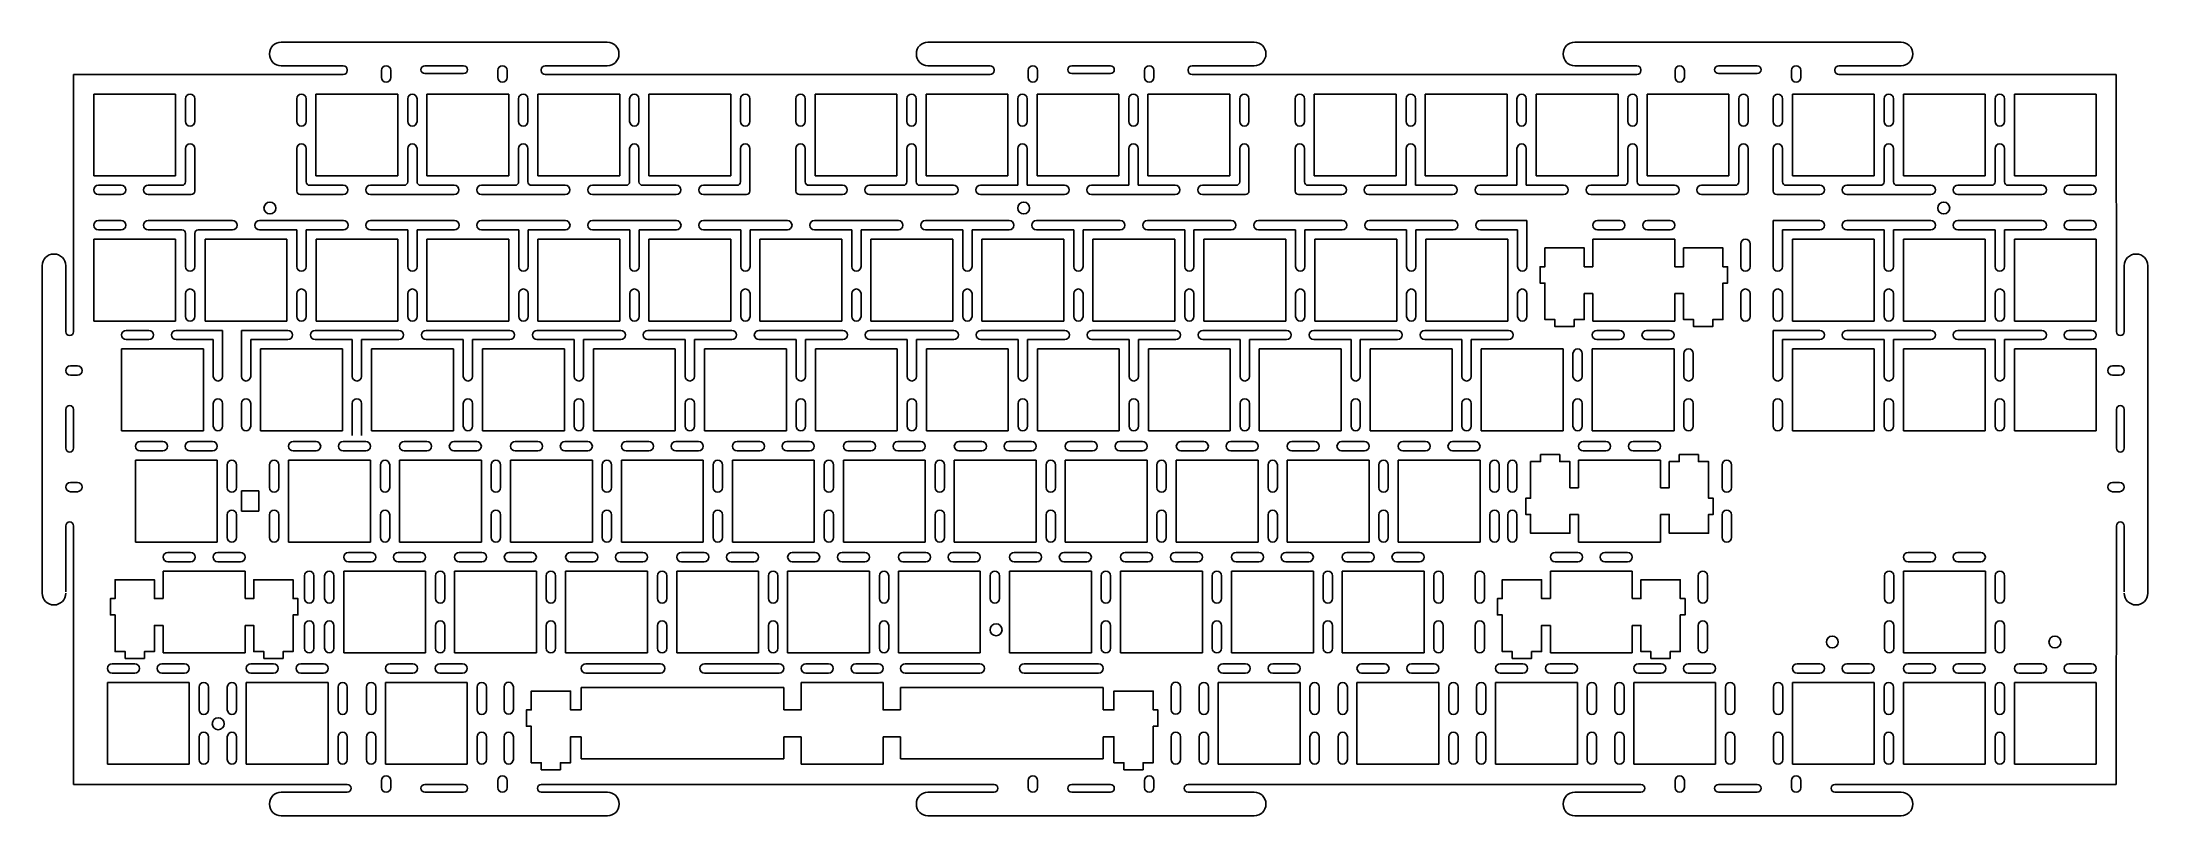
# Model space of a CAD drawing. Header units: millimetres. Extents: x -11 to 6802, y 2 to 721.
# Drawn here: x 6440.5 to 6801.9, y 554.9 to 687.6 of the extents above; entities that cross this region are included whole.
import ezdxf

# ---------------------------------------------------------------- set-up
doc = ezdxf.new("R2010")
doc.units = ezdxf.units.MM

msp = doc.modelspace()

# ---------------------------------------------------------------- linework, layer by layer
for p, q in [((6481.51, 687.634), (6537.49, 687.634)), ((6592.53, 687.634), (6648.53, 687.634)), ((6703.55, 687.634), (6759.55, 687.634)), ((6479.51, 685.634), (6479.51, 685.574)), ((6481.51, 683.574), (6492.17, 683.574)), ((6499.51, 683.574), (6499.51, 683.574)), ((6506.18, 683.574), (6512.82, 683.574)), ((6519.49, 683.574), (6519.49, 683.574)), ((6537.49, 683.574), (6526.83, 683.574)), ((6539.49, 685.634), (6539.49, 685.574)), ((6590.53, 685.634), (6590.53, 685.574)), ((6592.53, 683.574), (6603.19, 683.574)), ((6610.53, 683.574), (6610.53, 683.574)), ((6617.2, 683.574), (6623.84, 683.574)), ((6630.51, 683.574), (6630.51, 683.574)), ((6648.51, 683.574), (6637.85, 683.574)), ((6650.53, 685.634), (6650.53, 685.574)), ((6701.55, 685.634), (6701.55, 685.574)), ((6703.55, 683.574), (6714.21, 683.574)), ((6721.55, 683.574), (6721.55, 683.574)), ((6728.22, 683.574), (6734.86, 683.574)), ((6741.53, 683.574), (6741.53, 683.574)), ((6759.53, 683.574), (6748.87, 683.574)), ((6761.55, 685.634), (6761.55, 685.574)), ((6445.88, 682.074), (6445.88, 637.944)), ((6445.88, 682.074), (6492.17, 682.074)), ((6492.84, 682.904), (6492.84, 682.744)), ((6498.71, 682.774), (6498.71, 681.574)), ((6500.31, 681.574), (6500.31, 682.774)), ((6505.51, 682.904), (6505.51, 682.904)), ((6512.82, 682.234), (6506.18, 682.234)), ((6513.49, 682.904), (6513.49, 682.904)), ((6518.69, 681.574), (6518.69, 682.774)), ((6520.29, 682.774), (6520.29, 681.574)), ((6526.16, 682.904), (6526.16, 682.744)), ((6526.83, 682.074), (6603.19, 682.074)), ((6603.86, 682.904), (6603.86, 682.744)), ((6609.73, 682.774), (6609.73, 681.574)), ((6611.33, 681.574), (6611.33, 682.774)), ((6616.53, 682.904), (6616.53, 682.904)), ((6623.84, 682.234), (6617.2, 682.234)), ((6624.51, 682.904), (6624.51, 682.904)), ((6629.71, 681.574), (6629.71, 682.774)), ((6631.31, 682.774), (6631.31, 681.574)), ((6637.18, 682.904), (6637.18, 682.744)), ((6637.85, 682.074), (6714.21, 682.074)), ((6714.88, 682.904), (6714.88, 682.744)), ((6720.75, 682.774), (6720.75, 681.574)), ((6722.35, 681.574), (6722.35, 682.774)), ((6727.55, 682.904), (6727.55, 682.904)), ((6734.86, 682.234), (6728.22, 682.234)), ((6735.53, 682.904), (6735.53, 682.904)), ((6740.73, 681.574), (6740.73, 682.774)), ((6742.33, 682.774), (6742.33, 681.574)), ((6748.2, 682.904), (6748.2, 682.744)), ((6748.87, 682.074), (6796.47, 682.074)), ((6796.47, 682.074), (6796.51, 637.944)), ((6449.34, 664.664), (6449.34, 678.714)), ((6449.34, 678.714), (6463.39, 678.714)), ((6463.39, 678.714), (6463.39, 664.664)), ((6465.085, 677.914), (6465.085, 674.014)), ((6465.885, 678.714), (6465.885, 678.714)), ((6466.685, 674.014), (6466.685, 677.914)), ((6484.185, 677.914), (6484.185, 674.014)), ((6484.985, 678.714), (6484.985, 678.714)), ((6485.785, 674.014), (6485.785, 677.914)), ((6501.53, 678.714), (6487.48, 678.714)), ((6487.48, 678.714), (6487.48, 664.664)), ((6501.53, 678.714), (6501.53, 664.664)), ((6503.225, 677.914), (6503.225, 674.014)), ((6504.025, 678.714), (6504.025, 678.714)), ((6504.825, 674.014), (6504.825, 677.914)), ((6506.52, 678.714), (6506.52, 664.664)), ((6520.57, 678.714), (6506.52, 678.714)), ((6506.52, 678.714), (6520.57, 678.714)), ((6506.52, 678.714), (6520.57, 678.714)), ((6520.57, 664.664), (6520.57, 678.714)), ((6522.265, 677.914), (6522.265, 674.014)), ((6523.065, 678.714), (6523.065, 678.714)), ((6523.865, 674.014), (6523.865, 677.914)), ((6525.58, 678.714), (6525.58, 664.664)), ((6539.63, 678.714), (6525.58, 678.714)), ((6525.58, 678.714), (6539.63, 678.714)), ((6539.63, 664.664), (6539.63, 678.714)), ((6541.325, 677.914), (6541.325, 674.014)), ((6542.125, 678.714), (6542.125, 678.714)), ((6542.925, 674.014), (6542.925, 677.914)), ((6544.62, 678.714), (6544.62, 664.664)), ((6558.67, 678.714), (6544.62, 678.714)), ((6558.67, 678.714), (6558.67, 664.664)), ((6560.365, 677.914), (6560.365, 674.014)), ((6561.165, 678.714), (6561.165, 678.714)), ((6561.965, 674.014), (6561.965, 677.914)), ((6569.865, 677.914), (6569.865, 674.014)), ((6570.665, 678.714), (6570.665, 678.714)), ((6571.465, 674.014), (6571.465, 677.914)), ((6573.16, 678.714), (6573.16, 664.664)), ((6587.21, 678.714), (6573.16, 678.714)), ((6573.16, 678.714), (6587.21, 678.714)), ((6587.21, 664.664), (6587.21, 678.714)), ((6588.905, 677.914), (6588.905, 674.014)), ((6589.705, 678.714), (6589.705, 678.714)), ((6590.505, 674.014), (6590.505, 677.914)), ((6592.2, 678.714), (6592.2, 664.664)), ((6606.25, 678.714), (6592.2, 678.714)), ((6592.2, 678.714), (6606.25, 678.714)), ((6606.25, 664.664), (6606.25, 678.714)), ((6607.945, 677.914), (6607.945, 674.014)), ((6609.545, 674.014), (6609.545, 677.914)), ((6611.24, 678.714), (6611.24, 664.664)), ((6625.29, 678.714), (6611.24, 678.714)), ((6611.24, 678.714), (6625.29, 678.714)), ((6625.29, 664.664), (6625.29, 678.714)), ((6626.985, 677.914), (6626.985, 674.014)), ((6628.585, 674.014), (6628.585, 677.914)), ((6630.28, 678.714), (6630.28, 664.664)), ((6644.33, 678.714), (6630.28, 678.714)), ((6630.28, 678.714), (6644.33, 678.714)), ((6644.33, 664.664), (6644.33, 678.714)), ((6646.025, 677.914), (6646.025, 674.014)), ((6647.625, 674.014), (6647.625, 677.914)), ((6655.545, 677.914), (6655.545, 674.014)), ((6657.145, 674.014), (6657.145, 677.914)), ((6658.84, 678.714), (6672.89, 678.714)), ((6658.84, 678.714), (6672.89, 678.714)), ((6658.84, 678.714), (6658.84, 664.664)), ((6672.89, 664.664), (6672.89, 678.714)), ((6674.585, 677.914), (6674.585, 674.014)), ((6676.185, 674.014), (6676.185, 677.914)), ((6677.88, 678.714), (6677.88, 664.664)), ((6677.88, 678.714), (6691.93, 678.714)), ((6677.88, 678.714), (6691.93, 678.714)), ((6691.93, 664.664), (6691.93, 678.714)), ((6693.625, 677.914), (6693.625, 674.014)), ((6695.225, 674.014), (6695.225, 677.914)), ((6696.92, 678.714), (6696.92, 664.664)), ((6696.92, 678.714), (6710.97, 678.714)), ((6696.92, 678.714), (6710.97, 678.714)), ((6710.97, 664.664), (6710.97, 678.714)), ((6712.665, 677.914), (6712.665, 674.014)), ((6714.265, 674.014), (6714.265, 677.914)), ((6715.96, 678.714), (6715.96, 664.664)), ((6715.96, 678.714), (6730.01, 678.714)), ((6715.96, 678.714), (6730.01, 678.714)), ((6730.01, 664.664), (6730.01, 678.714)), ((6731.705, 677.914), (6731.705, 674.014)), ((6733.305, 674.014), (6733.305, 677.914)), ((6737.595, 677.914), (6737.595, 674.014)), ((6739.195, 674.014), (6739.195, 677.914)), ((6754.94, 678.714), (6740.89, 678.714)), ((6740.89, 678.714), (6754.94, 678.714)), ((6740.89, 678.714), (6740.89, 664.664)), ((6754.94, 664.664), (6754.94, 678.714)), ((6756.635, 677.914), (6756.635, 674.014)), ((6758.235, 674.014), (6758.235, 677.914)), ((6759.95, 678.714), (6759.95, 664.664)), ((6774, 678.714), (6759.95, 678.714)), ((6774, 664.664), (6774, 678.714)), ((6775.695, 677.914), (6775.695, 674.014)), ((6777.295, 674.014), (6777.295, 677.914)), ((6779, 664.664), (6779, 678.714)), ((6779, 678.714), (6793.05, 678.714)), ((6793.05, 678.714), (6793.05, 664.664)), ((6465.885, 673.214), (6465.885, 673.214)), ((6484.985, 673.214), (6484.985, 673.214)), ((6504.025, 673.214), (6504.025, 673.214)), ((6523.065, 673.214), (6523.065, 673.214)), ((6542.125, 673.214), (6542.125, 673.214)), ((6561.165, 673.214), (6561.165, 673.214)), ((6570.665, 673.214), (6570.665, 673.214)), ((6589.705, 673.214), (6589.705, 673.214)), ((6608.745, 673.214), (6608.745, 673.214)), ((6627.785, 673.214), (6627.785, 673.214)), ((6646.825, 673.214), (6646.825, 673.214)), ((6656.345, 673.214), (6656.345, 673.214)), ((6675.385, 673.214), (6675.385, 673.214)), ((6694.425, 673.214), (6694.425, 673.214)), ((6713.465, 673.214), (6713.465, 673.214)), ((6732.505, 673.214), (6732.505, 673.214)), ((6738.395, 673.214), (6738.395, 673.214)), ((6757.435, 673.214), (6757.435, 673.214)), ((6776.495, 673.214), (6776.495, 673.214)), ((6465.085, 663.669), (6465.085, 669.364)), ((6465.885, 670.164), (6465.885, 670.164)), ((6466.685, 662.069), (6466.685, 669.364)), ((6484.185, 662.069), (6484.185, 669.364)), ((6484.985, 670.164), (6484.985, 670.164)), ((6485.785, 663.669), (6485.785, 669.364)), ((6503.225, 663.669), (6503.225, 669.364)), ((6504.025, 670.164), (6504.025, 670.164)), ((6504.825, 663.669), (6504.825, 669.364)), ((6522.265, 663.669), (6522.265, 669.364)), ((6523.065, 670.164), (6523.065, 670.164)), ((6523.865, 663.669), (6523.865, 669.364)), ((6541.325, 663.669), (6541.325, 669.364)), ((6542.125, 670.164), (6542.125, 670.164)), ((6542.925, 663.669), (6542.925, 669.364)), ((6560.365, 663.669), (6560.365, 669.364)), ((6561.165, 670.164), (6561.165, 670.164)), ((6561.965, 663.069), (6561.965, 669.364)), ((6569.865, 663.069), (6569.865, 669.364)), ((6570.665, 670.164), (6570.665, 670.164)), ((6571.465, 663.669), (6571.465, 669.364)), ((6588.905, 663.669), (6588.905, 669.364)), ((6589.705, 670.164), (6589.705, 670.164)), ((6590.505, 663.669), (6590.505, 669.364)), ((6607.945, 663.069), (6607.945, 669.364)), ((6608.745, 670.164), (6608.745, 670.164)), ((6609.545, 663.069), (6609.545, 669.364)), ((6626.985, 663.069), (6626.985, 669.364)), ((6627.785, 670.164), (6627.785, 670.164)), ((6628.585, 663.069), (6628.585, 669.364)), ((6646.025, 663.669), (6646.025, 669.364)), ((6646.825, 670.164), (6646.825, 670.164)), ((6647.625, 662.069), (6647.625, 669.364)), ((6655.545, 662.069), (6655.545, 669.364)), ((6656.345, 670.164), (6656.345, 670.164)), ((6657.145, 663.669), (6657.145, 669.364)), ((6674.585, 663.069), (6674.585, 669.364)), ((6675.385, 670.164), (6675.385, 670.164)), ((6676.185, 663.069), (6676.185, 669.364)), ((6693.625, 663.069), (6693.625, 669.364)), ((6694.425, 670.164), (6694.425, 670.164)), ((6695.225, 663.069), (6695.225, 669.364)), ((6712.665, 663.669), (6712.665, 669.364)), ((6713.465, 670.164), (6713.465, 670.164)), ((6714.265, 663.669), (6714.265, 669.364)), ((6731.705, 663.669), (6731.705, 669.364)), ((6732.505, 670.164), (6732.505, 670.164)), ((6733.305, 662.069), (6733.305, 669.364)), ((6737.595, 662.069), (6737.595, 669.364)), ((6738.395, 670.164), (6738.395, 670.164)), ((6739.195, 663.669), (6739.195, 669.364)), ((6756.635, 663.669), (6756.635, 669.364)), ((6757.435, 670.164), (6757.435, 670.164)), ((6758.235, 663.669), (6758.235, 669.364)), ((6775.695, 663.669), (6775.695, 669.364)), ((6776.495, 670.164), (6776.495, 670.164)), ((6777.295, 663.669), (6777.295, 669.364)), ((6463.39, 664.664), (6449.34, 664.664)), ((6450.14, 663.069), (6454.04, 663.069)), ((6450.14, 661.469), (6454.04, 661.469)), ((6458.69, 663.069), (6464.485, 663.069)), ((6458.69, 661.469), (6466.085, 661.469)), ((6484.785, 661.469), (6488.28, 661.469)), ((6486.385, 663.069), (6492.18, 663.069)), ((6487.48, 664.664), (6501.53, 664.664)), ((6487.48, 664.664), (6494.48, 664.664)), ((6488.28, 661.469), (6492.18, 661.469)), ((6496.83, 663.069), (6502.625, 663.069)), ((6496.83, 661.469), (6507.32, 661.469)), ((6505.425, 663.069), (6507.32, 663.069)), ((6506.52, 664.664), (6520.57, 664.664)), ((6507.32, 663.069), (6511.22, 663.069)), ((6507.32, 661.469), (6511.22, 661.469)), ((6515.87, 663.069), (6521.665, 663.069)), ((6515.87, 661.469), (6526.38, 661.469)), ((6524.465, 663.069), (6526.38, 663.069)), ((6525.58, 664.664), (6539.63, 664.664)), ((6526.38, 663.069), (6530.28, 663.069)), ((6526.38, 661.469), (6530.28, 661.469)), ((6534.93, 663.069), (6540.725, 663.069)), ((6534.93, 661.469), (6545.42, 661.469)), ((6543.525, 663.069), (6545.42, 663.069)), ((6544.62, 664.664), (6558.67, 664.664)), ((6545.42, 663.069), (6549.32, 663.069)), ((6545.42, 661.469), (6549.32, 661.469)), ((6553.97, 663.069), (6559.765, 663.069)), ((6553.97, 661.469), (6561.365, 661.469)), ((6561.965, 663.069), (6561.965, 662.069)), ((6569.865, 663.069), (6569.865, 662.069)), ((6570.465, 661.469), (6573.96, 661.469)), ((6572.065, 663.069), (6573.96, 663.069)), ((6573.16, 664.664), (6587.21, 664.664)), ((6573.96, 663.069), (6577.86, 663.069)), ((6573.96, 661.469), (6577.86, 661.469)), ((6582.51, 663.069), (6588.305, 663.069)), ((6582.51, 661.469), (6593, 661.469)), ((6591.105, 663.069), (6593, 663.069)), ((6592.2, 664.664), (6606.25, 664.664)), ((6593, 663.069), (6596.9, 663.069)), ((6593, 661.469), (6596.9, 661.469)), ((6601.55, 663.069), (6607.945, 663.069)), ((6601.55, 661.469), (6612.04, 661.469)), ((6609.545, 663.069), (6612.04, 663.069)), ((6611.24, 664.664), (6625.29, 664.664)), ((6612.04, 663.069), (6615.94, 663.069)), ((6612.04, 661.469), (6615.94, 661.469)), ((6620.59, 663.069), (6626.985, 663.069)), ((6620.59, 661.469), (6631.08, 661.469)), ((6628.585, 663.069), (6631.08, 663.069)), ((6630.28, 664.664), (6644.33, 664.664)), ((6631.08, 663.069), (6634.98, 663.069)), ((6631.08, 661.469), (6634.98, 661.469)), ((6639.63, 663.069), (6645.425, 663.069)), ((6639.63, 661.469), (6647.025, 661.469)), ((6656.145, 661.469), (6659.64, 661.469)), ((6657.745, 663.069), (6659.64, 663.069)), ((6658.84, 664.664), (6672.89, 664.664)), ((6659.64, 663.069), (6663.54, 663.069)), ((6659.64, 661.469), (6663.54, 661.469)), ((6668.19, 663.069), (6674.585, 663.069)), ((6668.19, 661.469), (6678.68, 661.469)), ((6676.185, 663.069), (6678.68, 663.069)), ((6677.88, 664.664), (6691.93, 664.664)), ((6678.68, 663.069), (6682.58, 663.069)), ((6678.68, 661.469), (6682.58, 661.469)), ((6687.23, 663.069), (6693.625, 663.069)), ((6687.23, 661.469), (6697.72, 661.469)), ((6695.225, 663.069), (6697.72, 663.069)), ((6696.92, 664.664), (6710.97, 664.664)), ((6697.72, 663.069), (6701.62, 663.069)), ((6697.72, 661.469), (6701.62, 661.469)), ((6706.27, 663.069), (6712.065, 663.069)), ((6706.27, 661.469), (6716.76, 661.469)), ((6714.865, 663.069), (6716.76, 663.069)), ((6715.96, 664.664), (6730.01, 664.664)), ((6716.76, 663.069), (6720.66, 663.069)), ((6716.76, 661.469), (6720.66, 661.469)), ((6725.31, 663.069), (6731.105, 663.069)), ((6725.31, 661.469), (6732.705, 661.469)), ((6738.195, 661.469), (6741.69, 661.469)), ((6739.795, 663.069), (6741.69, 663.069)), ((6740.89, 664.664), (6754.94, 664.664)), ((6741.69, 663.069), (6745.59, 663.069)), ((6741.69, 661.469), (6745.59, 661.469)), ((6750.24, 663.069), (6756.035, 663.069)), ((6750.24, 661.469), (6760.75, 661.469)), ((6758.835, 663.069), (6760.75, 663.069)), ((6759.95, 664.664), (6774, 664.664)), ((6759.95, 664.664), (6774, 664.664)), ((6760.75, 663.069), (6764.65, 663.069)), ((6760.75, 661.469), (6764.65, 661.469)), ((6769.3, 663.069), (6775.095, 663.069)), ((6769.3, 661.469), (6779.8, 661.469)), ((6777.895, 663.069), (6779.8, 663.069)), ((6793.05, 664.664), (6779, 664.664)), ((6779, 664.664), (6793.05, 664.664)), ((6779.8, 663.069), (6783.7, 663.069)), ((6779.8, 661.469), (6783.7, 661.469)), ((6788.35, 663.069), (6792.25, 663.069)), ((6788.35, 661.469), (6792.25, 661.469)), ((6450.14, 657.019), (6454.04, 657.019)), ((6450.14, 655.419), (6454.04, 655.419)), ((6458.69, 657.019), (6462.59, 657.019)), ((6458.69, 655.419), (6464.485, 655.419)), ((6462.59, 657.019), (6469.24, 657.019)), ((6465.085, 649.124), (6465.085, 654.819)), ((6466.685, 649.124), (6466.685, 654.819)), ((6467.285, 655.419), (6473.14, 655.419)), ((6469.24, 657.019), (6473.14, 657.019)), ((6477.79, 657.019), (6488.29, 657.019)), ((6477.79, 655.419), (6484.185, 655.419)), ((6484.185, 649.124), (6484.185, 655.419)), ((6485.785, 649.124), (6485.785, 655.419)), ((6485.785, 655.419), (6488.29, 655.419)), ((6488.29, 657.019), (6492.19, 657.019)), ((6488.29, 655.419), (6492.19, 655.419)), ((6496.84, 657.019), (6507.34, 657.019)), ((6496.84, 655.419), (6503.235, 655.419)), ((6503.235, 655.419), (6503.235, 649.124)), ((6504.835, 649.124), (6504.835, 655.419)), ((6504.835, 655.419), (6507.34, 655.419)), ((6507.34, 657.019), (6511.24, 657.019)), ((6507.34, 655.419), (6511.24, 655.419)), ((6515.89, 657.019), (6526.39, 657.019)), ((6515.89, 655.419), (6522.285, 655.419)), ((6522.285, 655.419), (6522.285, 649.124)), ((6523.885, 649.124), (6523.885, 655.419)), ((6523.885, 655.419), (6526.39, 655.419)), ((6526.39, 657.019), (6530.29, 657.019)), ((6526.39, 655.419), (6530.29, 655.419)), ((6534.94, 657.019), (6545.44, 657.019)), ((6534.94, 655.419), (6541.335, 655.419)), ((6541.335, 655.419), (6541.335, 649.124)), ((6542.935, 649.124), (6542.935, 655.419)), ((6542.935, 655.419), (6545.44, 655.419)), ((6545.44, 657.019), (6549.34, 657.019)), ((6545.44, 655.419), (6549.34, 655.419)), ((6553.99, 657.019), (6564.49, 657.019)), ((6553.99, 655.419), (6560.385, 655.419)), ((6560.385, 655.419), (6560.385, 649.124)), ((6561.985, 649.124), (6561.985, 655.419)), ((6561.985, 655.419), (6564.49, 655.419)), ((6564.49, 657.019), (6568.39, 657.019)), ((6564.49, 655.419), (6568.39, 655.419)), ((6573.04, 657.019), (6583.54, 657.019)), ((6573.04, 655.419), (6579.435, 655.419)), ((6579.435, 655.419), (6579.435, 649.124)), ((6581.035, 649.124), (6581.035, 655.419)), ((6581.035, 655.419), (6583.54, 655.419)), ((6583.54, 657.019), (6587.44, 657.019)), ((6583.54, 655.419), (6587.44, 655.419)), ((6592.09, 657.019), (6602.59, 657.019)), ((6592.09, 655.419), (6598.485, 655.419)), ((6598.485, 655.419), (6598.485, 649.124)), ((6600.085, 649.124), (6600.085, 655.419)), ((6600.085, 655.419), (6602.59, 655.419)), ((6602.59, 657.019), (6606.49, 657.019)), ((6602.59, 655.419), (6606.49, 655.419)), ((6611.14, 657.019), (6621.64, 657.019)), ((6611.14, 655.419), (6617.535, 655.419)), ((6617.535, 655.419), (6617.535, 649.124)), ((6619.135, 649.124), (6619.135, 655.419)), ((6619.135, 655.419), (6621.64, 655.419)), ((6621.64, 657.019), (6625.54, 657.019)), ((6621.64, 655.419), (6625.54, 655.419)), ((6630.19, 657.019), (6640.69, 657.019)), ((6630.19, 655.419), (6636.585, 655.419)), ((6636.585, 655.419), (6636.585, 649.124)), ((6638.185, 649.124), (6638.185, 655.419)), ((6638.185, 655.419), (6640.69, 655.419)), ((6640.69, 657.019), (6644.59, 657.019)), ((6640.69, 655.419), (6644.59, 655.419)), ((6649.24, 657.019), (6659.74, 657.019)), ((6649.24, 655.419), (6655.635, 655.419)), ((6655.635, 655.419), (6655.635, 649.124)), ((6657.235, 649.124), (6657.235, 655.419)), ((6657.235, 655.419), (6659.74, 655.419)), ((6659.74, 657.019), (6663.64, 657.019)), ((6659.74, 655.419), (6663.64, 655.419)), ((6668.29, 657.019), (6678.79, 657.019)), ((6668.29, 655.419), (6674.685, 655.419)), ((6674.685, 655.419), (6674.685, 649.124)), ((6676.285, 649.124), (6676.285, 655.419)), ((6676.285, 655.419), (6678.79, 655.419)), ((6678.79, 657.019), (6682.69, 657.019)), ((6678.79, 655.419), (6682.69, 655.419)), ((6687.34, 657.019), (6691.24, 657.019)), ((6687.34, 655.419), (6693.735, 655.419)), ((6691.329, 657.014), (6695.335, 657.014)), ((6693.735, 655.419), (6693.735, 649.124)), ((6695.335, 649.124), (6695.335, 657.014)), ((6707.455, 657.014), (6711.355, 657.014)), ((6707.455, 655.414), (6711.355, 655.414)), ((6716.005, 657.014), (6719.905, 657.014)), ((6716.005, 655.414), (6719.905, 655.414)), ((6737.575, 657.019), (6737.575, 649.124)), ((6745.59, 657.019), (6737.575, 657.019)), ((6739.175, 649.124), (6739.175, 655.419)), ((6739.175, 655.419), (6745.59, 655.419)), ((6750.24, 657.019), (6760.75, 657.019)), ((6750.24, 655.419), (6756.635, 655.419)), ((6756.635, 655.419), (6756.635, 649.124)), ((6758.235, 649.124), (6758.235, 655.419)), ((6758.235, 655.419), (6760.75, 655.419)), ((6760.75, 657.019), (6764.65, 657.019)), ((6760.75, 655.419), (6764.65, 655.419)), ((6769.3, 657.019), (6779.8, 657.019)), ((6769.3, 655.419), (6775.695, 655.419)), ((6775.695, 655.419), (6775.695, 649.124)), ((6777.295, 649.124), (6777.295, 655.419)), ((6777.295, 655.419), (6779.8, 655.419)), ((6779.8, 657.019), (6783.7, 657.019)), ((6779.8, 655.419), (6783.7, 655.419)), ((6788.35, 657.019), (6792.25, 657.019)), ((6788.35, 655.419), (6792.25, 655.419)), ((6442.48, 651.274), (6442.54, 651.274)), ((6449.34, 653.824), (6449.34, 639.774)), ((6449.34, 653.824), (6449.34, 646.824)), ((6449.34, 653.824), (6463.39, 653.824)), ((6449.34, 653.824), (6450.14, 653.824)), ((6463.39, 653.824), (6462.59, 653.824)), ((6463.39, 639.774), (6463.39, 653.824)), ((6468.44, 639.774), (6468.44, 653.824)), ((6468.44, 653.824), (6482.49, 653.824)), ((6482.49, 639.774), (6482.49, 653.824)), ((6487.49, 639.774), (6487.49, 653.824)), ((6487.49, 653.824), (6501.54, 653.824)), ((6501.54, 639.774), (6501.54, 653.824)), ((6506.54, 639.774), (6506.54, 653.824)), ((6506.54, 653.824), (6520.59, 653.824)), ((6520.59, 639.774), (6520.59, 653.824)), ((6525.59, 639.774), (6525.59, 653.824)), ((6525.59, 653.824), (6539.64, 653.824)), ((6539.64, 639.774), (6539.64, 653.824)), ((6544.64, 639.774), (6544.64, 653.824)), ((6544.64, 653.824), (6558.69, 653.824)), ((6558.69, 639.774), (6558.69, 653.824)), ((6563.69, 639.774), (6563.69, 653.824)), ((6563.69, 653.824), (6577.74, 653.824)), ((6577.74, 639.774), (6577.74, 653.824)), ((6582.74, 639.774), (6582.74, 653.824)), ((6582.74, 653.824), (6596.79, 653.824)), ((6596.79, 639.774), (6596.79, 653.824)), ((6601.79, 639.774), (6601.79, 653.824)), ((6601.79, 653.824), (6615.84, 653.824)), ((6615.84, 639.774), (6615.84, 653.824)), ((6620.84, 639.774), (6620.84, 653.824)), ((6620.84, 653.824), (6634.89, 653.824)), ((6634.89, 639.774), (6634.89, 653.824)), ((6639.89, 639.774), (6639.89, 653.824)), ((6639.89, 653.824), (6653.94, 653.824)), ((6653.94, 639.774), (6653.94, 653.824)), ((6658.94, 639.774), (6658.94, 653.824)), ((6658.94, 653.824), (6672.99, 653.824)), ((6672.99, 639.774), (6672.99, 653.824)), ((6677.99, 639.774), (6677.99, 653.824)), ((6677.99, 653.824), (6692.04, 653.824)), ((6692.04, 639.774), (6692.04, 653.824)), ((6706.655, 653.819), (6706.655, 649.083)), ((6706.655, 653.819), (6720.705, 653.819)), ((6706.66, 653.819), (6706.66, 653.824)), ((6720.705, 649.083), (6720.705, 653.819)), ((6732.025, 649.124), (6732.025, 653.024)), ((6733.625, 653.024), (6733.625, 649.124)), ((6740.89, 653.824), (6754.94, 653.824)), ((6740.89, 653.824), (6754.94, 653.824)), ((6740.89, 653.824), (6740.89, 639.774)), ((6754.94, 639.774), (6754.94, 653.824)), ((6759.95, 639.774), (6759.95, 653.824)), ((6759.95, 653.824), (6774, 653.824)), ((6759.95, 653.824), (6774, 653.824)), ((6774, 639.774), (6774, 653.824)), ((6779, 653.824), (6779, 639.774)), ((6793.05, 653.824), (6779, 653.824)), ((6779, 653.824), (6793.05, 653.824)), ((6793.05, 639.774), (6793.05, 653.824)), ((6799.91, 651.274), (6799.85, 651.274)), ((6440.48, 593.064), (6440.48, 649.274)), ((6444.54, 649.274), (6444.54, 637.944)), ((6465.885, 648.324), (6465.885, 648.324)), ((6484.985, 648.324), (6484.985, 648.324)), ((6504.035, 648.324), (6504.035, 648.324)), ((6523.085, 648.324), (6523.085, 648.324)), ((6542.135, 648.324), (6542.135, 648.324)), ((6561.185, 648.324), (6561.185, 648.324)), ((6580.235, 648.324), (6580.235, 648.324)), ((6599.285, 648.324), (6599.285, 648.324)), ((6618.335, 648.324), (6618.335, 648.324)), ((6637.385, 648.324), (6637.385, 648.324)), ((6656.435, 648.324), (6656.435, 648.324)), ((6675.485, 648.324), (6675.485, 648.324)), ((6694.535, 648.324), (6694.535, 648.324)), ((6697.58, 646.284), (6697.58, 648.728)), ((6729.779, 649.083), (6729.779, 646.284)), ((6732.825, 648.324), (6732.825, 648.324)), ((6738.375, 648.324), (6738.375, 648.324)), ((6757.435, 648.324), (6757.435, 648.324)), ((6776.495, 648.324), (6776.495, 648.324)), ((6797.85, 649.274), (6797.85, 637.944)), ((6801.91, 593.064), (6801.91, 649.274)), ((6465.085, 640.574), (6465.085, 644.474)), ((6465.885, 645.274), (6465.885, 645.274)), ((6466.685, 640.574), (6466.685, 644.474)), ((6484.185, 640.574), (6484.185, 644.474)), ((6484.985, 645.274), (6484.985, 645.274)), ((6485.785, 640.574), (6485.785, 644.474)), ((6503.235, 640.574), (6503.235, 644.474)), ((6504.035, 645.274), (6504.035, 645.274)), ((6504.835, 640.574), (6504.835, 644.474)), ((6522.285, 640.574), (6522.285, 644.474)), ((6523.085, 645.274), (6523.085, 645.274)), ((6523.885, 640.574), (6523.885, 644.474)), ((6541.335, 640.574), (6541.335, 644.474)), ((6542.135, 645.274), (6542.135, 645.274)), ((6542.935, 640.574), (6542.935, 644.474)), ((6560.385, 640.574), (6560.385, 644.474)), ((6561.185, 645.274), (6561.185, 645.274)), ((6561.985, 640.574), (6561.985, 644.474)), ((6579.435, 640.574), (6579.435, 644.474)), ((6580.235, 645.274), (6580.235, 645.274)), ((6581.035, 640.574), (6581.035, 644.474)), ((6598.485, 640.574), (6598.485, 644.474)), ((6599.285, 645.274), (6599.285, 645.274)), ((6600.085, 640.574), (6600.085, 644.474)), ((6617.535, 640.574), (6617.535, 644.474)), ((6618.335, 645.274), (6618.335, 645.274)), ((6619.135, 640.574), (6619.135, 644.474)), ((6636.585, 640.574), (6636.585, 644.474)), ((6637.385, 645.274), (6637.385, 645.274)), ((6638.185, 640.574), (6638.185, 644.474)), ((6655.635, 640.574), (6655.635, 644.474)), ((6656.435, 645.274), (6656.435, 645.274)), ((6657.235, 640.574), (6657.235, 644.474)), ((6674.685, 640.574), (6674.685, 644.474)), ((6675.485, 645.274), (6675.485, 645.274)), ((6676.285, 640.574), (6676.285, 644.474)), ((6693.735, 640.574), (6693.735, 644.474)), ((6694.535, 645.274), (6694.535, 645.274)), ((6695.335, 640.574), (6695.335, 644.474)), ((6706.655, 644.483), (6706.655, 639.769)), ((6720.705, 639.769), (6720.705, 644.483)), ((6732.025, 640.574), (6732.025, 644.474)), ((6732.825, 645.274), (6732.825, 645.274)), ((6733.625, 640.574), (6733.625, 644.474)), ((6737.575, 640.574), (6737.575, 644.474)), ((6738.375, 645.274), (6738.375, 645.274)), ((6739.175, 640.574), (6739.175, 644.474)), ((6756.635, 640.574), (6756.635, 644.474)), ((6757.435, 645.274), (6757.435, 645.274)), ((6758.235, 640.574), (6758.235, 644.474)), ((6775.695, 640.574), (6775.695, 644.474)), ((6776.495, 645.274), (6776.495, 645.274)), ((6777.295, 640.574), (6777.295, 644.474)), ((6463.39, 639.774), (6449.34, 639.774)), ((6465.885, 639.774), (6465.885, 639.774)), ((6482.49, 639.774), (6468.44, 639.774)), ((6484.985, 639.774), (6484.985, 639.774)), ((6501.54, 639.774), (6487.49, 639.774)), ((6504.035, 639.774), (6504.035, 639.774)), ((6520.59, 639.774), (6506.54, 639.774)), ((6523.085, 639.774), (6523.085, 639.774)), ((6539.64, 639.774), (6525.59, 639.774)), ((6542.135, 639.774), (6542.135, 639.774)), ((6558.69, 639.774), (6544.64, 639.774)), ((6561.185, 639.774), (6561.185, 639.774)), ((6577.74, 639.774), (6563.69, 639.774)), ((6580.235, 639.774), (6580.235, 639.774)), ((6596.79, 639.774), (6582.74, 639.774)), ((6599.285, 639.774), (6599.285, 639.774)), ((6615.84, 639.774), (6601.79, 639.774)), ((6618.335, 639.774), (6618.335, 639.774)), ((6634.89, 639.774), (6620.84, 639.774)), ((6637.385, 639.774), (6637.385, 639.774)), ((6653.94, 639.774), (6639.89, 639.774)), ((6656.435, 639.774), (6656.435, 639.774)), ((6672.99, 639.774), (6658.94, 639.774)), ((6675.485, 639.774), (6675.485, 639.774)), ((6692.04, 639.774), (6677.99, 639.774)), ((6694.535, 639.774), (6694.535, 639.774)), ((6706.655, 639.774), (6706.66, 639.774)), ((6706.655, 639.769), (6720.705, 639.769)), ((6706.66, 639.774), (6706.66, 639.769)), ((6732.825, 639.774), (6732.825, 639.774)), ((6738.375, 639.774), (6738.375, 639.774)), ((6754.94, 639.774), (6740.89, 639.774)), ((6740.89, 639.774), (6754.94, 639.774)), ((6757.435, 639.774), (6757.435, 639.774)), ((6774, 639.774), (6759.95, 639.774)), ((6776.495, 639.774), (6776.495, 639.774)), ((6779, 639.774), (6793.05, 639.774)), ((6445.21, 637.274), (6445.21, 637.274)), ((6454.92, 638.179), (6458.82, 638.179)), ((6454.92, 636.579), (6458.82, 636.579)), ((6463.47, 638.179), (6465.085, 638.179)), ((6463.47, 638.179), (6471.465, 638.179)), ((6463.47, 636.579), (6469.865, 636.579)), ((6469.865, 636.579), (6469.865, 630.284)), ((6471.465, 630.284), (6471.465, 638.179)), ((6474.675, 630.284), (6474.675, 638.179)), ((6474.675, 638.179), (6478.77, 638.179)), ((6476.275, 630.284), (6476.275, 636.579)), ((6476.275, 636.579), (6478.77, 636.579)), ((6478.77, 638.179), (6482.67, 638.179)), ((6478.77, 636.579), (6482.67, 636.579)), ((6487.32, 638.179), (6497.83, 638.179)), ((6487.32, 636.579), (6493.715, 636.579)), ((6493.715, 636.579), (6493.715, 630.284)), ((6495.315, 630.284), (6495.315, 636.579)), ((6495.315, 636.579), (6497.83, 636.579)), ((6497.83, 638.179), (6501.73, 638.179)), ((6497.83, 636.579), (6501.73, 636.579)), ((6506.38, 638.179), (6516.87, 638.179)), ((6506.38, 636.579), (6512.775, 636.579)), ((6512.775, 636.579), (6512.775, 630.284)), ((6514.375, 630.284), (6514.375, 636.579)), ((6514.375, 636.579), (6516.87, 636.579)), ((6516.87, 638.179), (6520.77, 638.179)), ((6516.87, 636.579), (6520.77, 636.579)), ((6525.42, 638.179), (6535.91, 638.179)), ((6525.42, 636.579), (6531.815, 636.579)), ((6531.815, 636.579), (6531.815, 630.284)), ((6533.415, 630.284), (6533.415, 636.579)), ((6533.415, 636.579), (6535.91, 636.579)), ((6535.91, 638.179), (6539.81, 638.179)), ((6535.91, 636.579), (6539.81, 636.579)), ((6544.46, 638.179), (6554.97, 638.179)), ((6544.46, 636.579), (6550.855, 636.579)), ((6550.855, 636.579), (6550.855, 630.284)), ((6552.455, 630.284), (6552.455, 636.579)), ((6552.455, 636.579), (6554.97, 636.579)), ((6554.97, 638.179), (6558.87, 638.179)), ((6554.97, 636.579), (6558.87, 636.579)), ((6563.52, 638.179), (6574.01, 638.179)), ((6563.52, 636.579), (6569.915, 636.579)), ((6569.915, 636.579), (6569.915, 630.284)), ((6571.515, 630.284), (6571.515, 636.579)), ((6571.515, 636.579), (6577.91, 636.579)), ((6574.01, 638.179), (6577.91, 638.179)), ((6582.56, 638.179), (6593.05, 638.179)), ((6582.56, 636.579), (6588.955, 636.579)), ((6588.955, 636.579), (6588.955, 630.284)), ((6590.555, 630.284), (6590.555, 636.579)), ((6590.555, 636.579), (6593.05, 636.579)), ((6593.05, 638.179), (6596.95, 638.179)), ((6593.05, 636.579), (6596.95, 636.579)), ((6601.6, 638.179), (6612.11, 638.179)), ((6601.6, 636.579), (6607.995, 636.579)), ((6607.995, 636.579), (6607.995, 630.284)), ((6609.595, 630.284), (6609.595, 636.579)), ((6609.595, 636.579), (6612.11, 636.579)), ((6612.11, 638.179), (6616.01, 638.179)), ((6612.11, 636.579), (6616.01, 636.579)), ((6620.66, 638.179), (6631.15, 638.179)), ((6620.66, 636.579), (6627.055, 636.579)), ((6627.055, 636.579), (6627.055, 630.284)), ((6628.655, 630.284), (6628.655, 636.579)), ((6628.655, 636.579), (6631.15, 636.579)), ((6631.15, 638.179), (6635.05, 638.179)), ((6631.15, 636.579), (6635.05, 636.579)), ((6639.7, 638.179), (6650.19, 638.179)), ((6639.7, 636.579), (6646.095, 636.579)), ((6646.095, 636.579), (6646.095, 630.284)), ((6647.695, 630.284), (6647.695, 636.579)), ((6647.695, 636.579), (6650.19, 636.579)), ((6650.19, 638.179), (6654.09, 638.179)), ((6650.19, 636.579), (6654.09, 636.579)), ((6658.74, 638.179), (6669.23, 638.179)), ((6658.74, 636.579), (6665.135, 636.579)), ((6665.135, 636.579), (6665.135, 630.284)), ((6666.735, 630.284), (6666.735, 636.579)), ((6666.735, 636.579), (6669.23, 636.579)), ((6669.23, 638.179), (6673.13, 638.179)), ((6669.23, 636.579), (6673.13, 636.579)), ((6677.78, 638.179), (6688.29, 638.179)), ((6677.78, 636.579), (6684.175, 636.579)), ((6684.175, 636.579), (6684.175, 630.284)), ((6685.775, 630.284), (6685.775, 636.579)), ((6685.775, 636.579), (6688.29, 636.579)), ((6688.29, 638.179), (6692.19, 638.179)), ((6688.29, 636.579), (6692.19, 636.579)), ((6703.428, 638.814), (6700.129, 638.814)), ((6707.33, 638.179), (6711.23, 638.179)), ((6707.33, 636.579), (6711.23, 636.579)), ((6715.88, 638.179), (6719.78, 638.179)), ((6715.88, 636.579), (6719.78, 636.579)), ((6737.575, 638.179), (6737.575, 630.284)), ((6737.575, 638.179), (6745.59, 638.179)), ((6739.175, 630.284), (6739.175, 636.579)), ((6739.175, 636.579), (6745.59, 636.579)), ((6750.24, 638.179), (6760.75, 638.179)), ((6750.24, 636.579), (6756.635, 636.579)), ((6756.635, 636.579), (6756.635, 630.284)), ((6758.235, 630.284), (6758.235, 636.579)), ((6758.235, 636.579), (6760.75, 636.579)), ((6760.75, 638.179), (6764.65, 638.179)), ((6760.75, 636.579), (6764.65, 636.579)), ((6769.3, 638.179), (6779.8, 638.179)), ((6769.3, 636.579), (6775.695, 636.579)), ((6775.695, 636.579), (6775.695, 630.284)), ((6777.295, 630.284), (6777.295, 636.579)), ((6777.295, 636.579), (6779.8, 636.579)), ((6779.8, 638.179), (6783.7, 638.179)), ((6779.8, 636.579), (6783.7, 636.579)), ((6788.35, 638.179), (6792.25, 638.179)), ((6788.35, 636.579), (6792.25, 636.579)), ((6797.18, 637.274), (6797.18, 637.274)), ((6454.12, 634.984), (6468.17, 634.984)), ((6454.12, 634.984), (6454.12, 620.934)), ((6468.17, 620.934), (6468.17, 634.984)), ((6477.97, 634.984), (6492.02, 634.984)), ((6477.97, 620.934), (6477.97, 634.984)), ((6492.02, 634.984), (6492.02, 620.934)), ((6497.03, 620.934), (6497.03, 634.984)), ((6497.03, 634.984), (6511.08, 634.984)), ((6511.08, 634.984), (6511.08, 620.934)), ((6516.07, 620.934), (6516.07, 634.984)), ((6516.07, 634.984), (6530.12, 634.984)), ((6530.12, 634.984), (6530.12, 620.934)), ((6535.11, 620.934), (6535.11, 634.984)), ((6535.11, 634.984), (6549.16, 634.984)), ((6549.16, 634.984), (6549.16, 620.934)), ((6554.17, 620.934), (6554.17, 634.984)), ((6554.17, 634.984), (6568.22, 634.984)), ((6568.22, 634.984), (6568.22, 620.934)), ((6573.21, 620.934), (6573.21, 634.984)), ((6573.21, 634.984), (6587.26, 634.984)), ((6587.26, 634.984), (6587.26, 620.934)), ((6592.25, 620.934), (6592.25, 634.984)), ((6592.25, 634.984), (6606.3, 634.984)), ((6606.3, 634.984), (6606.3, 620.934)), ((6611.31, 620.934), (6611.31, 634.984)), ((6611.31, 634.984), (6625.36, 634.984)), ((6625.36, 634.984), (6625.36, 620.934)), ((6630.35, 620.934), (6630.35, 634.984)), ((6630.35, 634.984), (6644.4, 634.984)), ((6644.4, 634.984), (6644.4, 620.934)), ((6649.39, 620.934), (6649.39, 634.984)), ((6649.39, 634.984), (6663.44, 634.984)), ((6663.44, 634.984), (6663.44, 620.934)), ((6668.43, 620.934), (6668.43, 634.984)), ((6668.43, 634.984), (6682.48, 634.984)), ((6682.48, 634.984), (6682.48, 620.934)), ((6687.49, 620.934), (6687.49, 634.984)), ((6687.49, 634.984), (6701.54, 634.984)), ((6701.54, 634.984), (6701.54, 620.934)), ((6703.235, 634.184), (6703.235, 630.284)), ((6704.835, 634.184), (6704.835, 630.284)), ((6706.53, 620.934), (6706.53, 634.984)), ((6706.53, 634.984), (6720.58, 634.984)), ((6720.58, 634.984), (6720.58, 620.934)), ((6722.275, 634.184), (6722.275, 630.284)), ((6723.875, 630.284), (6723.875, 634.184)), ((6740.89, 634.984), (6754.94, 634.984)), ((6740.89, 634.984), (6740.89, 620.934)), ((6754.94, 634.984), (6754.94, 620.934)), ((6759.95, 634.984), (6759.95, 620.934)), ((6774, 634.984), (6759.95, 634.984)), ((6774, 634.984), (6774, 620.934)), ((6779, 620.934), (6779, 634.984)), ((6779, 634.984), (6793.05, 634.984)), ((6793.05, 634.984), (6793.05, 620.934)), ((6446.54, 632.074), (6445.34, 632.074)), ((6445.34, 630.474), (6446.54, 630.474)), ((6470.665, 629.484), (6470.665, 629.484)), ((6475.475, 629.484), (6475.475, 629.484)), ((6494.515, 629.484), (6494.515, 629.484)), ((6513.575, 629.484), (6513.575, 629.484)), ((6532.615, 629.484), (6532.615, 629.484)), ((6551.655, 629.484), (6551.655, 629.484)), ((6570.715, 629.484), (6570.715, 629.484)), ((6589.755, 629.484), (6589.755, 629.484)), ((6608.795, 629.484), (6608.795, 629.484)), ((6627.855, 629.484), (6627.855, 629.484)), ((6646.895, 629.484), (6646.895, 629.484)), ((6665.935, 629.484), (6665.935, 629.484)), ((6684.975, 629.484), (6684.975, 629.484)), ((6704.035, 629.484), (6704.035, 629.484)), ((6723.075, 629.484), (6723.075, 629.484)), ((6738.375, 629.484), (6738.375, 629.484)), ((6757.435, 629.484), (6757.435, 629.484)), ((6776.495, 629.484), (6776.495, 629.484)), ((6797.05, 632.074), (6795.85, 632.074)), ((6795.85, 630.474), (6797.05, 630.474)), ((6469.865, 621.734), (6469.865, 625.634)), ((6470.665, 626.434), (6470.665, 626.434)), ((6471.465, 621.734), (6471.465, 625.634)), ((6474.675, 621.734), (6474.675, 625.634)), ((6475.475, 626.434), (6475.475, 626.434)), ((6476.275, 621.734), (6476.275, 625.634)), ((6493.715, 620.139), (6493.715, 625.634)), ((6494.515, 626.434), (6494.515, 626.434)), ((6495.315, 620.139), (6495.315, 625.634)), ((6512.775, 621.734), (6512.775, 625.634)), ((6513.575, 626.434), (6513.575, 626.434)), ((6514.375, 621.734), (6514.375, 625.634)), ((6531.815, 621.734), (6531.815, 625.634)), ((6532.615, 626.434), (6532.615, 626.434)), ((6533.415, 621.734), (6533.415, 625.634)), ((6550.855, 621.734), (6550.855, 625.634)), ((6551.655, 626.434), (6551.655, 626.434)), ((6552.455, 621.734), (6552.455, 625.634)), ((6569.915, 621.734), (6569.915, 625.634)), ((6570.715, 626.434), (6570.715, 626.434)), ((6571.515, 621.734), (6571.515, 625.634)), ((6588.955, 621.734), (6588.955, 625.634)), ((6589.755, 626.434), (6589.755, 626.434)), ((6590.555, 621.734), (6590.555, 625.634)), ((6607.995, 621.734), (6607.995, 625.634)), ((6608.795, 626.434), (6608.795, 626.434)), ((6609.595, 621.734), (6609.595, 625.634)), ((6627.055, 621.734), (6627.055, 625.634)), ((6627.855, 626.434), (6627.855, 626.434)), ((6628.655, 621.734), (6628.655, 625.634)), ((6646.095, 621.734), (6646.095, 625.634)), ((6646.895, 626.434), (6646.895, 626.434)), ((6647.695, 621.734), (6647.695, 625.634)), ((6665.135, 621.734), (6665.135, 625.634)), ((6665.935, 626.434), (6665.935, 626.434)), ((6666.735, 621.734), (6666.735, 625.634)), ((6684.175, 621.734), (6684.175, 625.634)), ((6684.975, 626.434), (6684.975, 626.434)), ((6685.775, 621.734), (6685.775, 625.634)), ((6703.235, 621.734), (6703.235, 625.634)), ((6704.035, 626.434), (6704.035, 626.434)), ((6704.835, 621.734), (6704.835, 625.634)), ((6722.275, 621.734), (6722.275, 625.634)), ((6723.075, 626.434), (6723.075, 626.434)), ((6723.875, 621.734), (6723.875, 625.634)), ((6737.575, 621.734), (6737.575, 625.634)), ((6738.375, 626.434), (6738.375, 626.434)), ((6739.175, 621.734), (6739.175, 625.634)), ((6756.635, 621.734), (6756.635, 625.634)), ((6757.435, 626.434), (6757.435, 626.434)), ((6758.235, 621.734), (6758.235, 625.634)), ((6775.695, 621.734), (6775.695, 625.634)), ((6776.495, 626.434), (6776.495, 626.434)), ((6777.295, 621.734), (6777.295, 625.634)), ((6444.54, 617.964), (6444.54, 624.604)), ((6445.21, 625.274), (6445.21, 625.274)), ((6445.88, 624.604), (6445.88, 617.964)), ((6796.51, 617.964), (6796.51, 624.604)), ((6797.18, 625.274), (6797.18, 625.274)), ((6797.85, 624.604), (6797.85, 617.964)), ((6454.12, 620.934), (6468.17, 620.934)), ((6457.3, 619.089), (6461.2, 619.089)), ((6465.85, 619.089), (6469.75, 619.089)), ((6470.665, 620.934), (6470.665, 620.934)), ((6475.475, 620.934), (6475.475, 620.934)), ((6477.97, 620.934), (6492.02, 620.934)), ((6483.59, 619.089), (6487.49, 619.089)), ((6492.14, 619.089), (6496.04, 619.089)), ((6511.08, 620.934), (6497.03, 620.934)), ((6497.03, 620.934), (6511.08, 620.934)), ((6497.03, 620.934), (6511.08, 620.934)), ((6502.62, 619.089), (6506.52, 619.089)), ((6511.17, 619.089), (6515.07, 619.089)), ((6513.575, 620.934), (6513.575, 620.934)), ((6516.07, 620.934), (6530.12, 620.934)), ((6521.67, 619.089), (6525.57, 619.089)), ((6530.22, 619.089), (6534.12, 619.089)), ((6532.615, 620.934), (6532.615, 620.934)), ((6549.16, 620.934), (6535.11, 620.934)), ((6540.7, 619.089), (6544.6, 619.089)), ((6549.25, 619.089), (6553.15, 619.089)), ((6551.655, 620.934), (6551.655, 620.934)), ((6554.17, 620.934), (6568.22, 620.934)), ((6559.77, 619.089), (6563.67, 619.089)), ((6568.32, 619.089), (6572.22, 619.089)), ((6570.715, 620.934), (6570.715, 620.934)), ((6573.21, 620.934), (6587.26, 620.934)), ((6578.8, 619.089), (6582.7, 619.089)), ((6587.35, 619.089), (6591.25, 619.089)), ((6589.755, 620.934), (6589.755, 620.934)), ((6606.3, 620.934), (6592.25, 620.934)), ((6597.85, 619.089), (6601.75, 619.089)), ((6606.4, 619.089), (6610.3, 619.089)), ((6608.795, 620.934), (6608.795, 620.934)), ((6611.31, 620.934), (6625.36, 620.934)), ((6616.88, 619.089), (6620.78, 619.089)), ((6625.43, 619.089), (6629.33, 619.089)), ((6627.855, 620.934), (6627.855, 620.934)), ((6630.35, 620.934), (6644.4, 620.934)), ((6635.95, 619.089), (6639.85, 619.089)), ((6644.5, 619.089), (6648.4, 619.089)), ((6646.895, 620.934), (6646.895, 620.934)), ((6663.44, 620.934), (6649.39, 620.934)), ((6654.98, 619.089), (6658.88, 619.089)), ((6663.53, 619.089), (6667.43, 619.089)), ((6665.935, 620.934), (6665.935, 620.934)), ((6682.48, 620.934), (6668.43, 620.934)), ((6674.03, 619.089), (6677.93, 619.089)), ((6682.58, 619.089), (6686.48, 619.089)), ((6684.975, 620.934), (6684.975, 620.934)), ((6687.49, 620.934), (6701.54, 620.934)), ((6704.035, 620.934), (6704.035, 620.934)), ((6705, 619.089), (6708.9, 619.089)), ((6706.53, 620.934), (6720.58, 620.934)), ((6713.55, 619.089), (6717.45, 619.089)), ((6723.075, 620.934), (6723.075, 620.934)), ((6738.375, 620.934), (6738.375, 620.934)), ((6740.89, 620.934), (6754.94, 620.934)), ((6740.89, 620.934), (6754.94, 620.934)), ((6757.435, 620.934), (6757.435, 620.934)), ((6759.95, 620.934), (6774, 620.934)), ((6759.95, 620.934), (6774, 620.934)), ((6776.495, 620.934), (6776.495, 620.934)), ((6793.05, 620.934), (6779, 620.934)), ((6779, 620.934), (6793.05, 620.934)), ((6445.21, 617.294), (6445.21, 617.294)), ((6456.5, 615.894), (6470.55, 615.894)), ((6456.5, 615.894), (6470.55, 615.894)), ((6456.5, 601.844), (6456.5, 615.894)), ((6457.3, 617.489), (6461.2, 617.489)), ((6465.85, 617.489), (6469.75, 617.489)), ((6470.55, 615.894), (6470.55, 601.844)), ((6472.245, 615.094), (6472.245, 611.194)), ((6473.845, 611.194), (6473.845, 615.094)), ((6479.505, 615.094), (6479.505, 611.194)), ((6481.105, 611.194), (6481.105, 615.094)), ((6482.79, 615.894), (6496.84, 615.894)), ((6482.79, 601.844), (6482.79, 615.894)), ((6483.59, 617.489), (6487.49, 617.489)), ((6492.14, 617.489), (6496.04, 617.489)), ((6496.84, 615.894), (6496.84, 601.844)), ((6498.535, 615.094), (6498.535, 611.194)), ((6500.135, 611.194), (6500.135, 615.094)), ((6501.82, 601.844), (6501.82, 615.894)), ((6501.82, 615.894), (6515.87, 615.894)), ((6502.62, 617.489), (6506.52, 617.489)), ((6511.17, 617.489), (6515.07, 617.489)), ((6515.87, 615.894), (6515.87, 601.844)), ((6517.565, 615.094), (6517.565, 611.194)), ((6519.165, 611.194), (6519.165, 615.094)), ((6520.87, 601.844), (6520.87, 615.894)), ((6520.87, 615.894), (6534.92, 615.894)), ((6521.67, 617.489), (6525.57, 617.489)), ((6530.22, 617.489), (6534.12, 617.489)), ((6534.92, 615.894), (6534.92, 601.844)), ((6536.615, 615.094), (6536.615, 611.194)), ((6538.215, 611.194), (6538.215, 615.094)), ((6539.9, 601.844), (6539.9, 615.894)), ((6539.9, 615.894), (6553.95, 615.894)), ((6540.7, 617.489), (6544.6, 617.489)), ((6549.25, 617.489), (6553.15, 617.489)), ((6553.95, 615.894), (6553.95, 601.844)), ((6555.645, 615.094), (6555.645, 611.194)), ((6557.245, 611.194), (6557.245, 615.094)), ((6558.97, 601.844), (6558.97, 615.894)), ((6558.97, 615.894), (6573.02, 615.894)), ((6559.77, 617.489), (6563.67, 617.489)), ((6568.32, 617.489), (6572.22, 617.489)), ((6573.02, 615.894), (6573.02, 601.844)), ((6574.715, 615.094), (6574.715, 611.194)), ((6576.315, 611.194), (6576.315, 615.094)), ((6578, 601.844), (6578, 615.894)), ((6578, 615.894), (6592.05, 615.894)), ((6578.8, 617.489), (6582.7, 617.489)), ((6587.35, 617.489), (6591.25, 617.489)), ((6592.05, 615.894), (6592.05, 601.844)), ((6593.745, 615.094), (6593.745, 611.194)), ((6595.345, 611.194), (6595.345, 615.094)), ((6597.05, 601.844), (6597.05, 615.894)), ((6597.05, 615.894), (6611.1, 615.894)), ((6597.85, 617.489), (6601.75, 617.489)), ((6606.4, 617.489), (6610.3, 617.489)), ((6611.1, 615.894), (6611.1, 601.844)), ((6612.795, 615.094), (6612.795, 611.194)), ((6614.395, 611.194), (6614.395, 615.094)), ((6616.08, 601.844), (6616.08, 615.894)), ((6616.08, 615.894), (6630.13, 615.894)), ((6616.88, 617.489), (6620.78, 617.489)), ((6625.43, 617.489), (6629.33, 617.489)), ((6630.13, 615.894), (6630.13, 601.844)), ((6631.825, 615.094), (6631.825, 611.194)), ((6633.425, 611.194), (6633.425, 615.094)), ((6635.15, 601.844), (6635.15, 615.894)), ((6635.15, 615.894), (6649.2, 615.894)), ((6635.95, 617.489), (6639.85, 617.489)), ((6644.5, 617.489), (6648.4, 617.489)), ((6649.2, 615.894), (6649.2, 601.844)), ((6650.895, 615.094), (6650.895, 611.194)), ((6652.495, 611.194), (6652.495, 615.094)), ((6654.18, 601.844), (6654.18, 615.894)), ((6654.18, 615.894), (6668.23, 615.894)), ((6654.98, 617.489), (6658.88, 617.489)), ((6663.53, 617.489), (6667.43, 617.489)), ((6668.23, 615.894), (6668.23, 601.844)), ((6669.925, 615.094), (6669.925, 611.194)), ((6671.525, 611.194), (6671.525, 615.094)), ((6673.23, 601.844), (6673.23, 615.894)), ((6673.23, 615.894), (6687.28, 615.894)), ((6674.03, 617.489), (6677.93, 617.489)), ((6682.58, 617.489), (6686.48, 617.489)), ((6687.28, 615.894), (6687.28, 601.844)), ((6688.975, 615.094), (6688.975, 611.194)), ((6690.575, 611.194), (6690.575, 615.094)), ((6692.025, 615.094), (6692.025, 611.194)), ((6693.625, 611.194), (6693.625, 615.094)), ((6704.2, 611.179), (6704.2, 615.894)), ((6704.2, 615.894), (6718.25, 615.894)), ((6704.2, 615.894), (6704.2, 611.179)), ((6718.25, 615.894), (6704.2, 615.894)), ((6705, 617.489), (6708.9, 617.489)), ((6713.55, 617.489), (6717.45, 617.489)), ((6718.25, 615.894), (6718.25, 611.179)), ((6718.25, 611.179), (6718.25, 615.894)), ((6728.825, 611.194), (6728.825, 615.094)), ((6730.425, 615.094), (6730.425, 611.194)), ((6797.18, 617.294), (6797.18, 617.294)), ((6446.54, 612.094), (6445.34, 612.094)), ((6797.05, 612.094), (6795.85, 612.094)), ((6445.34, 610.494), (6446.54, 610.494)), ((6473.045, 610.394), (6473.045, 610.394)), ((6473.045, 607.344), (6473.045, 607.344)), ((6474.68, 610.654), (6474.68, 607.134)), ((6477.7, 610.654), (6474.68, 610.654)), ((6477.7, 607.134), (6477.7, 610.654)), ((6480.305, 610.394), (6480.305, 610.394)), ((6480.305, 607.344), (6480.305, 607.344)), ((6499.335, 610.394), (6499.335, 610.394)), ((6499.335, 607.344), (6499.335, 607.344)), ((6518.365, 610.394), (6518.365, 610.394)), ((6518.365, 607.344), (6518.365, 607.344)), ((6537.415, 610.394), (6537.415, 610.394)), ((6537.415, 607.344), (6537.415, 607.344)), ((6556.445, 610.394), (6556.445, 610.394)), ((6556.445, 607.344), (6556.445, 607.344)), ((6575.515, 610.394), (6575.515, 610.394)), ((6575.515, 607.344), (6575.515, 607.344)), ((6594.545, 610.394), (6594.545, 610.394)), ((6594.545, 607.344), (6594.545, 607.344)), ((6613.595, 610.394), (6613.595, 610.394)), ((6613.595, 607.344), (6613.595, 607.344)), ((6632.625, 610.394), (6632.625, 610.394)), ((6632.625, 607.344), (6632.625, 607.344)), ((6651.695, 610.394), (6651.695, 610.394)), ((6651.695, 607.344), (6651.695, 607.344)), ((6670.725, 610.394), (6670.725, 610.394)), ((6670.725, 607.344), (6670.725, 607.344)), ((6689.775, 610.394), (6689.775, 610.394)), ((6689.775, 607.344), (6689.775, 607.344)), ((6692.825, 610.394), (6692.825, 610.394)), ((6692.825, 607.344), (6692.825, 607.344)), ((6729.625, 610.394), (6729.625, 610.394)), ((6729.625, 607.344), (6729.625, 607.344)), ((6795.85, 610.494), (6797.05, 610.494)), ((6444.54, 593.294), (6444.54, 604.624)), ((6445.21, 605.294), (6445.21, 605.294)), ((6445.88, 604.624), (6445.88, 560.264)), ((6472.245, 602.644), (6472.245, 606.544)), ((6473.845, 602.644), (6473.845, 606.544)), ((6474.68, 607.134), (6477.7, 607.134)), ((6479.505, 602.644), (6479.505, 606.544)), ((6481.105, 602.644), (6481.105, 606.544)), ((6498.535, 602.644), (6498.535, 606.544)), ((6500.135, 602.644), (6500.135, 606.544)), ((6517.565, 602.644), (6517.565, 606.544)), ((6519.165, 602.644), (6519.165, 606.544)), ((6536.615, 602.644), (6536.615, 606.544)), ((6538.215, 602.644), (6538.215, 606.544)), ((6555.645, 602.644), (6555.645, 606.544)), ((6557.245, 602.644), (6557.245, 606.544)), ((6574.715, 602.644), (6574.715, 606.544)), ((6576.315, 602.644), (6576.315, 606.544)), ((6593.745, 602.644), (6593.745, 606.544)), ((6595.345, 602.644), (6595.345, 606.544)), ((6612.795, 602.644), (6612.795, 606.544)), ((6614.395, 602.644), (6614.395, 606.544)), ((6631.825, 602.644), (6631.825, 606.544)), ((6633.425, 602.644), (6633.425, 606.544)), ((6650.895, 602.644), (6650.895, 606.544)), ((6652.495, 602.644), (6652.495, 606.544)), ((6669.925, 602.644), (6669.925, 606.544)), ((6671.525, 602.644), (6671.525, 606.544)), ((6688.975, 602.644), (6688.975, 606.544)), ((6690.575, 602.644), (6690.575, 606.544)), ((6692.025, 602.644), (6692.025, 606.544)), ((6693.625, 602.644), (6693.625, 606.544)), ((6704.2, 601.844), (6704.2, 606.58)), ((6704.2, 606.58), (6704.2, 601.844)), ((6718.25, 606.58), (6718.25, 601.844)), ((6718.25, 601.844), (6718.25, 606.58)), ((6728.825, 602.644), (6728.825, 606.544)), ((6730.425, 602.644), (6730.425, 606.544)), ((6796.51, 604.624), (6796.47, 560.264)), ((6797.18, 605.294), (6797.18, 605.294)), ((6797.85, 593.294), (6797.85, 604.624)), ((6470.55, 601.844), (6456.5, 601.844)), ((6462.07, 600.069), (6465.97, 600.069)), ((6470.62, 600.069), (6474.52, 600.069)), ((6473.045, 601.844), (6473.045, 601.844)), ((6480.305, 601.844), (6480.305, 601.844)), ((6482.79, 601.844), (6496.84, 601.844)), ((6493.06, 600.069), (6496.96, 600.069)), ((6499.335, 601.844), (6499.335, 601.844)), ((6501.61, 600.069), (6505.51, 600.069)), ((6501.82, 601.844), (6515.87, 601.844)), ((6512.06, 600.064), (6515.96, 600.064)), ((6518.365, 601.844), (6518.365, 601.844)), ((6520.61, 600.064), (6524.51, 600.064)), ((6520.87, 601.844), (6534.92, 601.844)), ((6531.14, 600.064), (6535.04, 600.064)), ((6537.415, 601.844), (6537.415, 601.844)), ((6539.69, 600.064), (6543.59, 600.064)), ((6539.9, 601.844), (6553.95, 601.844)), ((6550.2, 600.064), (6554.1, 600.064)), ((6556.445, 601.844), (6556.445, 601.844)), ((6558.75, 600.064), (6562.65, 600.064)), ((6558.97, 601.844), (6573.02, 601.844)), ((6569.24, 600.064), (6573.14, 600.064)), ((6575.515, 601.844), (6575.515, 601.844)), ((6577.79, 600.064), (6581.69, 600.064)), ((6578, 601.844), (6592.05, 601.844)), ((6588.24, 600.064), (6592.14, 600.064)), ((6594.545, 601.844), (6594.545, 601.844)), ((6596.79, 600.064), (6600.69, 600.064)), ((6597.05, 601.844), (6611.1, 601.844)), ((6607.32, 600.064), (6611.22, 600.064)), ((6613.595, 601.844), (6613.595, 601.844)), ((6615.87, 600.064), (6619.77, 600.064)), ((6616.08, 601.844), (6630.13, 601.844)), ((6626.38, 600.064), (6630.28, 600.064)), ((6632.625, 601.844), (6632.625, 601.844)), ((6634.93, 600.064), (6638.83, 600.064)), ((6635.15, 601.844), (6649.2, 601.844)), ((6645.42, 600.064), (6649.32, 600.064)), ((6651.695, 601.844), (6651.695, 601.844)), ((6653.97, 600.064), (6657.87, 600.064)), ((6654.18, 601.844), (6668.23, 601.844)), ((6664.42, 600.064), (6668.32, 600.064)), ((6670.725, 601.844), (6670.725, 601.844)), ((6672.97, 600.064), (6676.87, 600.064)), ((6673.23, 601.844), (6687.28, 601.844)), ((6689.775, 601.844), (6689.775, 601.844)), ((6692.825, 601.844), (6692.825, 601.844)), ((6700.15, 600.064), (6704.05, 600.064)), ((6718.25, 601.844), (6704.2, 601.844)), ((6704.2, 601.844), (6718.25, 601.844)), ((6704.2, 601.844), (6718.25, 601.844)), ((6711.225, 601.844), (6704.2, 601.844)), ((6708.7, 600.064), (6712.6, 600.064)), ((6711.225, 601.844), (6711.225, 601.839)), ((6729.625, 601.844), (6729.625, 601.844)), ((6760.76, 600.064), (6764.66, 600.064)), ((6769.31, 600.064), (6773.21, 600.064)), ((6461.265, 596.874), (6475.32, 596.874)), ((6461.265, 596.874), (6461.27, 596.874)), ((6461.265, 596.874), (6461.265, 592.138)), ((6475.315, 596.874), (6461.265, 596.874)), ((6461.265, 596.874), (6475.315, 596.874)), ((6461.265, 596.874), (6475.32, 596.874)), ((6461.265, 596.874), (6475.32, 596.874)), ((6461.265, 596.874), (6475.32, 596.874)), ((6461.265, 596.874), (6475.32, 596.874)), ((6461.27, 596.874), (6461.27, 596.879)), ((6462.07, 598.469), (6465.97, 598.469)), ((6470.62, 598.469), (6474.52, 598.469)), ((6475.315, 592.138), (6475.315, 596.874)), ((6475.32, 592.138), (6475.32, 596.874)), ((6492.26, 596.879), (6506.31, 596.879)), ((6492.26, 596.874), (6506.31, 596.874)), ((6492.26, 596.874), (6506.31, 596.874)), ((6492.26, 596.874), (6506.31, 596.874)), ((6492.26, 596.874), (6506.31, 596.874)), ((6492.26, 596.874), (6506.31, 596.874)), ((6492.26, 596.874), (6492.26, 582.829)), ((6493.06, 598.469), (6496.96, 598.469)), ((6501.61, 598.469), (6505.51, 598.469)), ((6506.31, 596.874), (6506.31, 582.824)), ((6511.26, 596.874), (6525.31, 596.874)), ((6511.26, 596.874), (6511.26, 582.824)), ((6511.26, 596.874), (6525.31, 596.874)), ((6511.26, 596.874), (6525.31, 596.874)), ((6511.26, 596.874), (6525.31, 596.874)), ((6512.06, 598.464), (6515.96, 598.464)), ((6520.61, 598.464), (6524.51, 598.464)), ((6525.31, 596.874), (6525.31, 582.824)), ((6530.34, 596.874), (6544.39, 596.874)), ((6530.34, 596.874), (6530.34, 582.824)), ((6530.34, 596.874), (6544.39, 596.874)), ((6530.34, 596.874), (6544.39, 596.874)), ((6531.14, 598.464), (6535.04, 598.464)), ((6539.69, 598.464), (6543.59, 598.464)), ((6544.39, 596.874), (6544.39, 582.824)), ((6549.4, 596.874), (6549.4, 582.824)), ((6563.45, 596.874), (6549.4, 596.874)), ((6549.4, 596.874), (6563.45, 596.874)), ((6550.2, 598.464), (6554.1, 598.464)), ((6558.75, 598.464), (6562.65, 598.464)), ((6563.45, 596.874), (6563.45, 582.824)), ((6568.44, 596.874), (6568.44, 582.824)), ((6582.49, 596.874), (6568.44, 596.874)), ((6569.24, 598.464), (6573.14, 598.464)), ((6577.79, 598.464), (6581.69, 598.464)), ((6582.49, 596.874), (6582.49, 582.824)), ((6587.44, 596.874), (6601.49, 596.874)), ((6587.44, 596.874), (6587.44, 582.824)), ((6587.44, 596.874), (6601.49, 596.874)), ((6587.44, 596.874), (6601.49, 596.874)), ((6587.44, 596.874), (6601.49, 596.874)), ((6588.24, 598.464), (6592.14, 598.464)), ((6596.79, 598.464), (6600.69, 598.464)), ((6601.49, 582.824), (6601.49, 596.874)), ((6606.52, 596.874), (6620.57, 596.874)), ((6606.52, 596.874), (6606.52, 582.824)), ((6606.52, 596.874), (6620.57, 596.874)), ((6606.52, 596.874), (6620.57, 596.874)), ((6607.32, 598.464), (6611.22, 598.464)), ((6615.87, 598.464), (6619.77, 598.464)), ((6620.57, 596.874), (6620.57, 582.824)), ((6625.58, 596.874), (6625.58, 582.824)), ((6639.63, 596.874), (6625.58, 596.874)), ((6625.58, 596.874), (6639.63, 596.874)), ((6626.38, 598.464), (6630.28, 598.464)), ((6634.93, 598.464), (6638.83, 598.464)), ((6639.63, 596.874), (6639.63, 582.824)), ((6644.62, 596.874), (6644.62, 582.824)), ((6658.67, 596.874), (6644.62, 596.874)), ((6645.42, 598.464), (6649.32, 598.464)), ((6653.97, 598.464), (6657.87, 598.464)), ((6658.67, 596.874), (6658.67, 582.824)), ((6663.62, 596.874), (6677.67, 596.874)), ((6663.62, 596.874), (6663.62, 582.824)), ((6663.62, 596.874), (6677.67, 596.874)), ((6663.62, 596.874), (6677.67, 596.874)), ((6663.62, 596.874), (6677.67, 596.874)), ((6663.62, 596.874), (6663.62, 582.824)), ((6664.42, 598.464), (6668.32, 598.464)), ((6672.97, 598.464), (6676.87, 598.464)), ((6677.67, 596.874), (6677.67, 582.824)), ((6677.67, 596.874), (6677.67, 582.824)), ((6699.35, 596.874), (6699.35, 592.138)), ((6713.4, 596.874), (6699.35, 596.874)), ((6699.35, 596.874), (6713.4, 596.874)), ((6699.35, 596.874), (6713.4, 596.874)), ((6699.355, 596.874), (6699.355, 596.879)), ((6700.15, 598.464), (6704.05, 598.464)), ((6708.7, 598.464), (6712.6, 598.464)), ((6713.4, 592.138), (6713.4, 596.874)), ((6759.96, 596.874), (6774.01, 596.874)), ((6759.96, 596.874), (6759.96, 582.824)), ((6760.76, 598.464), (6764.66, 598.464)), ((6769.31, 598.464), (6773.21, 598.464)), ((6774.01, 596.874), (6774.01, 582.824)), ((6485.52, 596.074), (6485.52, 592.174)), ((6487.12, 592.174), (6487.12, 596.074)), ((6488.975, 596.074), (6488.975, 592.174)), ((6490.575, 592.174), (6490.575, 596.074)), ((6508.005, 596.074), (6508.005, 592.174)), ((6509.605, 592.174), (6509.605, 596.074)), ((6527.005, 596.074), (6527.005, 592.174)), ((6528.605, 592.174), (6528.605, 596.074)), ((6546.085, 596.074), (6546.085, 592.174)), ((6547.685, 592.174), (6547.685, 596.074)), ((6565.145, 596.074), (6565.145, 592.174)), ((6566.745, 592.174), (6566.745, 596.074)), ((6584.185, 596.074), (6584.185, 592.174)), ((6585.785, 592.174), (6585.785, 596.074)), ((6603.205, 596.074), (6603.205, 592.174)), ((6604.805, 592.174), (6604.805, 596.074)), ((6622.265, 596.074), (6622.265, 592.174)), ((6623.865, 592.174), (6623.865, 596.074)), ((6641.325, 596.074), (6641.325, 592.174)), ((6642.925, 592.174), (6642.925, 596.074)), ((6660.365, 596.074), (6660.365, 592.174)), ((6661.965, 592.174), (6661.965, 596.074)), ((6679.365, 596.074), (6679.365, 592.174)), ((6680.965, 592.174), (6680.965, 596.074)), ((6686.43, 596.079), (6686.43, 592.179)), ((6688.03, 592.179), (6688.03, 596.079)), ((6724.72, 592.179), (6724.72, 596.079)), ((6726.32, 596.079), (6726.32, 592.179)), ((6756.705, 596.074), (6756.705, 592.174)), ((6758.305, 592.174), (6758.305, 596.074)), ((6775.705, 596.074), (6775.705, 592.174)), ((6777.305, 592.174), (6777.305, 596.074)), ((6442.54, 591.064), (6442.48, 591.064)), ((6452.19, 589.339), (6452.19, 591.783)), ((6486.32, 591.374), (6486.32, 591.374)), ((6489.775, 591.374), (6489.775, 591.374)), ((6508.805, 591.374), (6508.805, 591.374)), ((6527.805, 591.374), (6527.805, 591.374)), ((6546.885, 591.374), (6546.885, 591.374)), ((6565.945, 591.374), (6565.945, 591.374)), ((6584.985, 591.374), (6584.985, 591.374)), ((6604.005, 591.374), (6604.005, 591.374)), ((6623.065, 591.374), (6623.065, 591.374)), ((6642.125, 591.374), (6642.125, 591.374)), ((6661.165, 591.374), (6661.165, 591.374)), ((6680.165, 591.374), (6680.165, 591.374)), ((6687.23, 591.379), (6687.23, 591.379)), ((6690.275, 589.339), (6690.275, 591.783)), ((6722.474, 592.138), (6722.474, 589.339)), ((6725.52, 591.379), (6725.52, 591.379)), ((6757.505, 591.374), (6757.505, 591.374)), ((6776.505, 591.374), (6776.505, 591.374)), ((6799.85, 591.064), (6799.91, 591.064)), ((6461.265, 587.538), (6461.265, 582.824)), ((6475.315, 582.824), (6475.315, 587.538)), ((6475.32, 582.824), (6475.32, 587.538)), ((6485.52, 583.624), (6485.52, 587.524)), ((6486.32, 588.324), (6486.32, 588.324)), ((6487.12, 583.624), (6487.12, 587.524)), ((6488.975, 583.624), (6488.975, 587.524)), ((6489.775, 588.324), (6489.775, 588.324)), ((6490.575, 583.624), (6490.575, 587.524)), ((6508.005, 583.624), (6508.005, 587.524)), ((6508.805, 588.324), (6508.805, 588.324)), ((6509.605, 583.624), (6509.605, 587.524)), ((6527.005, 583.624), (6527.005, 587.524)), ((6527.805, 588.324), (6527.805, 588.324)), ((6528.605, 583.624), (6528.605, 587.524)), ((6546.085, 583.624), (6546.085, 587.524)), ((6546.885, 588.324), (6546.885, 588.324)), ((6547.685, 583.624), (6547.685, 587.524)), ((6565.145, 583.624), (6565.145, 587.524)), ((6565.945, 588.324), (6565.945, 588.324)), ((6566.745, 583.624), (6566.745, 587.524)), ((6584.185, 583.624), (6584.185, 587.524)), ((6584.985, 588.324), (6584.985, 588.324)), ((6585.785, 583.624), (6585.785, 587.524)), ((6622.265, 583.624), (6622.265, 587.524)), ((6623.065, 588.324), (6623.065, 588.324)), ((6623.865, 583.624), (6623.865, 587.524)), ((6641.325, 583.624), (6641.325, 587.524)), ((6642.125, 588.324), (6642.125, 588.324)), ((6642.925, 583.624), (6642.925, 587.524)), ((6660.365, 583.624), (6660.365, 587.524)), ((6661.165, 588.324), (6661.165, 588.324)), ((6661.965, 583.624), (6661.965, 587.524)), ((6679.365, 583.624), (6679.365, 587.524)), ((6680.165, 588.324), (6680.165, 588.324)), ((6680.965, 583.624), (6680.965, 587.524)), ((6686.43, 583.629), (6686.43, 587.529)), ((6687.23, 588.329), (6687.23, 588.329)), ((6688.03, 583.629), (6688.03, 587.529)), ((6699.35, 587.538), (6699.35, 582.824)), ((6713.4, 582.824), (6713.4, 587.538)), ((6724.72, 583.629), (6724.72, 587.529)), ((6725.52, 588.329), (6725.52, 588.329)), ((6726.32, 583.629), (6726.32, 587.529)), ((6756.705, 583.624), (6756.705, 587.524)), ((6757.505, 588.324), (6757.505, 588.324)), ((6758.305, 583.624), (6758.305, 587.524)), ((6775.705, 583.624), (6775.705, 587.524)), ((6776.505, 588.324), (6776.505, 588.324)), ((6777.305, 583.624), (6777.305, 587.524)), ((6461.265, 582.829), (6461.27, 582.829)), ((6461.27, 582.829), (6461.265, 582.829)), ((6461.265, 582.829), (6475.32, 582.829)), ((6461.265, 582.824), (6475.315, 582.824)), ((6461.27, 582.829), (6461.27, 582.824)), ((6461.27, 582.829), (6461.27, 582.824)), ((6461.27, 582.824), (6475.32, 582.824)), ((6486.32, 582.824), (6486.32, 582.824)), ((6489.775, 582.824), (6489.775, 582.824)), ((6506.31, 582.829), (6492.26, 582.829)), ((6508.805, 582.824), (6508.805, 582.824)), ((6511.26, 582.824), (6525.31, 582.824)), ((6527.805, 582.824), (6527.805, 582.824)), ((6530.34, 582.824), (6544.39, 582.824)), ((6546.885, 582.824), (6546.885, 582.824)), ((6549.4, 582.824), (6563.45, 582.824)), ((6565.945, 582.824), (6565.945, 582.824)), ((6568.44, 582.824), (6582.49, 582.824)), ((6584.985, 582.824), (6584.985, 582.824)), ((6587.44, 582.824), (6601.49, 582.824)), ((6606.52, 582.824), (6620.57, 582.824)), ((6623.065, 582.824), (6623.065, 582.824)), ((6625.58, 582.824), (6639.63, 582.824)), ((6642.125, 582.824), (6642.125, 582.824)), ((6644.62, 582.824), (6658.67, 582.824)), ((6661.165, 582.824), (6661.165, 582.824)), ((6663.62, 582.824), (6677.67, 582.824)), ((6680.165, 582.824), (6680.165, 582.824)), ((6687.23, 582.829), (6687.23, 582.829)), ((6699.35, 582.829), (6699.355, 582.829)), ((6699.35, 582.824), (6713.4, 582.824)), ((6699.355, 582.829), (6699.355, 582.824)), ((6725.52, 582.829), (6725.52, 582.829)), ((6757.505, 582.824), (6757.505, 582.824)), ((6774.01, 582.824), (6759.96, 582.824)), ((6776.505, 582.824), (6776.505, 582.824)), ((6452.48, 580.964), (6456.38, 580.964)), ((6452.48, 579.364), (6456.38, 579.364)), ((6458.038, 581.869), (6454.739, 581.869)), ((6461.03, 580.964), (6464.93, 580.964)), ((6461.03, 579.364), (6464.93, 579.364)), ((6476.32, 580.964), (6480.22, 580.964)), ((6476.32, 579.364), (6480.22, 579.364)), ((6484.87, 580.964), (6488.77, 580.964)), ((6484.87, 579.364), (6488.77, 579.364)), ((6500.2, 580.964), (6504.1, 580.964)), ((6500.2, 579.364), (6504.1, 579.364)), ((6508.75, 580.964), (6512.65, 580.964)), ((6508.75, 579.364), (6512.65, 579.364)), ((6533.8, 580.964), (6546.59, 580.964)), ((6533.8, 579.364), (6546.59, 579.364)), ((6554.19, 580.964), (6566.98, 580.964)), ((6554.19, 579.364), (6566.98, 579.364)), ((6571.58, 580.964), (6575.48, 580.964)), ((6571.58, 579.364), (6575.48, 579.364)), ((6580.13, 580.964), (6584.03, 580.964)), ((6580.13, 579.364), (6584.03, 579.364)), ((6588.63, 580.964), (6601.42, 580.964)), ((6588.63, 579.364), (6601.42, 579.364)), ((6609.02, 580.964), (6621.81, 580.964)), ((6609.02, 579.364), (6621.81, 579.364)), ((6643.15, 580.964), (6647.05, 580.964)), ((6643.15, 579.364), (6647.05, 579.364)), ((6651.7, 580.964), (6655.6, 580.964)), ((6651.7, 579.364), (6655.6, 579.364)), ((6666.96, 580.964), (6670.86, 580.964)), ((6666.96, 579.364), (6670.86, 579.364)), ((6675.51, 580.964), (6679.41, 580.964)), ((6675.51, 579.364), (6679.41, 579.364)), ((6690.74, 580.964), (6694.64, 580.964)), ((6690.74, 579.364), (6694.64, 579.364)), ((6696.123, 581.869), (6692.824, 581.869)), ((6699.29, 580.964), (6703.19, 580.964)), ((6699.29, 579.364), (6703.19, 579.364)), ((6714.46, 580.964), (6718.36, 580.964)), ((6714.46, 579.364), (6718.36, 579.364)), ((6723.01, 580.964), (6726.91, 580.964)), ((6723.01, 579.364), (6726.91, 579.364)), ((6741.69, 580.964), (6745.59, 580.964)), ((6741.69, 579.364), (6745.59, 579.364)), ((6750.24, 580.964), (6754.14, 580.964)), ((6750.24, 579.364), (6754.14, 579.364)), ((6760.75, 580.964), (6764.65, 580.964)), ((6760.75, 579.364), (6764.65, 579.364)), ((6769.3, 580.964), (6773.2, 580.964)), ((6769.3, 579.364), (6773.2, 579.364)), ((6779.8, 580.964), (6783.7, 580.964)), ((6779.8, 579.364), (6783.7, 579.364)), ((6788.35, 580.964), (6792.25, 580.964)), ((6788.35, 579.364), (6792.25, 579.364)), ((6451.68, 577.774), (6465.73, 577.774)), ((6451.68, 577.774), (6451.68, 563.724)), ((6465.73, 577.774), (6451.68, 577.774)), ((6451.68, 577.774), (6465.73, 577.774)), ((6451.68, 577.774), (6465.73, 577.774)), ((6451.68, 577.774), (6465.73, 577.774)), ((6465.73, 563.724), (6465.73, 577.774)), ((6467.425, 576.974), (6467.425, 573.074)), ((6469.025, 573.074), (6469.025, 576.974)), ((6472.265, 576.974), (6472.265, 573.074)), ((6473.865, 573.074), (6473.865, 576.974)), ((6475.52, 577.774), (6489.57, 577.774)), ((6475.52, 577.774), (6475.52, 563.724)), ((6475.52, 577.774), (6489.57, 577.774)), ((6475.52, 577.774), (6489.57, 577.774)), ((6489.57, 577.774), (6489.57, 563.724)), ((6491.265, 576.974), (6491.265, 573.074)), ((6492.865, 573.074), (6492.865, 576.974)), ((6496.145, 576.974), (6496.145, 573.074)), ((6497.745, 573.074), (6497.745, 576.974)), ((6499.4, 577.774), (6513.45, 577.774)), ((6499.4, 577.774), (6499.4, 563.724)), ((6499.4, 577.774), (6513.45, 577.774)), ((6513.45, 577.774), (6513.45, 563.724)), ((6515.145, 576.974), (6515.145, 573.074)), ((6516.745, 573.074), (6516.745, 576.974)), ((6519.761, 576.989), (6519.761, 573.089)), ((6521.361, 573.089), (6521.361, 576.989)), ((6533, 576.874), (6533, 573.048)), ((6533, 576.874), (6567.78, 576.874)), ((6567.78, 576.874), (6567.78, 573.048)), ((6570.78, 577.774), (6584.83, 577.774)), ((6570.78, 577.774), (6570.78, 573.048)), ((6584.83, 577.774), (6570.78, 577.774)), ((6584.83, 573.048), (6584.83, 577.774)), ((6587.83, 576.874), (6587.83, 573.048)), ((6587.83, 576.874), (6622.61, 576.874)), ((6622.61, 576.874), (6622.61, 573.048)), ((6634.249, 573.089), (6634.249, 576.989)), ((6635.849, 576.989), (6635.849, 573.089)), ((6639.095, 576.974), (6639.095, 573.074)), ((6640.695, 573.074), (6640.695, 576.974)), ((6642.35, 577.774), (6656.4, 577.774)), ((6642.35, 577.774), (6642.35, 563.724)), ((6656.4, 577.774), (6656.4, 563.724)), ((6658.095, 576.974), (6658.095, 573.074)), ((6659.695, 573.074), (6659.695, 576.974)), ((6662.905, 576.974), (6662.905, 573.074)), ((6664.505, 573.074), (6664.505, 576.974)), ((6680.21, 577.774), (6666.16, 577.774)), ((6666.16, 577.774), (6666.16, 563.724)), ((6680.21, 577.774), (6680.21, 563.724)), ((6681.905, 576.974), (6681.905, 573.074)), ((6683.505, 573.074), (6683.505, 576.974)), ((6686.685, 576.974), (6686.685, 573.074)), ((6688.285, 573.074), (6688.285, 576.974)), ((6689.94, 577.774), (6703.99, 577.774)), ((6689.94, 577.774), (6689.94, 563.724)), ((6703.99, 577.774), (6703.99, 563.724)), ((6705.685, 576.974), (6705.685, 573.074)), ((6707.285, 573.074), (6707.285, 576.974)), ((6710.405, 576.974), (6710.405, 573.074)), ((6712.005, 573.074), (6712.005, 576.974)), ((6713.66, 577.774), (6727.71, 577.774)), ((6727.71, 577.774), (6713.66, 577.774)), ((6713.66, 577.774), (6713.66, 563.724)), ((6727.71, 577.774), (6727.71, 563.724)), ((6729.405, 576.974), (6729.405, 573.074)), ((6731.005, 573.074), (6731.005, 576.974)), ((6737.635, 576.974), (6737.635, 573.074)), ((6739.235, 573.074), (6739.235, 576.974)), ((6740.89, 577.774), (6754.94, 577.774)), ((6754.94, 577.774), (6740.89, 577.774)), ((6754.94, 577.774), (6740.89, 577.774)), ((6740.89, 577.774), (6754.94, 577.774)), ((6740.89, 577.774), (6754.94, 577.774)), ((6740.89, 577.774), (6740.89, 563.724)), ((6754.94, 577.774), (6754.94, 563.724)), ((6756.635, 576.974), (6756.635, 573.074)), ((6758.235, 573.074), (6758.235, 576.974)), ((6759.95, 577.774), (6774, 577.774)), ((6774, 577.774), (6759.95, 577.774)), ((6774, 577.774), (6759.95, 577.774)), ((6759.95, 563.724), (6759.95, 577.774)), ((6759.95, 577.774), (6774, 577.774)), ((6759.95, 577.774), (6774, 577.774)), ((6774, 577.774), (6774, 563.724)), ((6775.695, 576.974), (6775.695, 573.074)), ((6777.295, 573.074), (6777.295, 576.974)), ((6779, 577.774), (6793.05, 577.774)), ((6793.05, 577.774), (6779, 577.774)), ((6793.05, 577.774), (6779, 577.774)), ((6779, 577.774), (6779, 563.724)), ((6779, 577.774), (6793.05, 577.774)), ((6793.05, 577.774), (6793.05, 568.142)), ((6793.05, 563.724), (6793.05, 577.774)), ((6468.225, 572.274), (6468.225, 572.274)), ((6473.065, 572.274), (6473.065, 572.274)), ((6492.065, 572.274), (6492.065, 572.274)), ((6496.945, 572.274), (6496.945, 572.274)), ((6515.945, 572.274), (6515.945, 572.274)), ((6520.561, 572.289), (6520.561, 572.289)), ((6632.005, 573.048), (6632.005, 570.249)), ((6635.049, 572.289), (6635.049, 572.289)), ((6639.895, 572.274), (6639.895, 572.274)), ((6658.895, 572.274), (6658.895, 572.274)), ((6663.705, 572.274), (6663.705, 572.274)), ((6682.705, 572.274), (6682.705, 572.274)), ((6687.485, 572.274), (6687.485, 572.274)), ((6706.485, 572.274), (6706.485, 572.274)), ((6711.205, 572.274), (6711.205, 572.274)), ((6730.205, 572.274), (6730.205, 572.274)), ((6738.435, 572.274), (6738.435, 572.274)), ((6757.435, 572.274), (6757.435, 572.274)), ((6776.495, 572.274), (6776.495, 572.274)), ((6467.425, 564.524), (6467.425, 568.424)), ((6468.225, 569.224), (6468.225, 569.224)), ((6469.025, 564.524), (6469.025, 568.424)), ((6472.265, 564.524), (6472.265, 568.424)), ((6473.065, 569.224), (6473.065, 569.224)), ((6473.865, 564.524), (6473.865, 568.424)), ((6491.265, 564.524), (6491.265, 568.424)), ((6492.065, 569.224), (6492.065, 569.224)), ((6492.865, 564.524), (6492.865, 568.424)), ((6496.145, 564.524), (6496.145, 568.424)), ((6496.945, 569.224), (6496.945, 569.224)), ((6497.745, 564.524), (6497.745, 568.424)), ((6515.145, 564.524), (6515.145, 568.424)), ((6515.945, 569.224), (6515.945, 569.224)), ((6516.745, 564.524), (6516.745, 568.424)), ((6519.761, 564.539), (6519.761, 568.439)), ((6520.561, 569.239), (6520.561, 569.239)), ((6521.361, 564.539), (6521.361, 568.439)), ((6533, 568.448), (6533, 564.624)), ((6567.78, 568.448), (6567.78, 564.624)), ((6570.78, 568.448), (6570.78, 563.724)), ((6584.83, 563.724), (6584.83, 568.448)), ((6587.83, 568.448), (6587.83, 564.624)), ((6622.61, 568.448), (6622.61, 564.624)), ((6634.249, 564.539), (6634.249, 568.439)), ((6635.049, 569.239), (6635.049, 569.239)), ((6635.849, 564.539), (6635.849, 568.439)), ((6639.095, 564.524), (6639.095, 568.424)), ((6639.895, 569.224), (6639.895, 569.224)), ((6640.695, 564.524), (6640.695, 568.424)), ((6658.095, 564.524), (6658.095, 568.424)), ((6658.895, 569.224), (6658.895, 569.224)), ((6659.695, 564.524), (6659.695, 568.424)), ((6662.905, 564.524), (6662.905, 568.424)), ((6663.705, 569.224), (6663.705, 569.224)), ((6664.505, 564.524), (6664.505, 568.424)), ((6681.905, 564.524), (6681.905, 568.424)), ((6682.705, 569.224), (6682.705, 569.224)), ((6683.505, 564.524), (6683.505, 568.424)), ((6686.685, 564.524), (6686.685, 568.424)), ((6687.485, 569.224), (6687.485, 569.224)), ((6688.285, 564.524), (6688.285, 568.424)), ((6705.685, 564.524), (6705.685, 568.424)), ((6706.485, 569.224), (6706.485, 569.224)), ((6707.285, 564.524), (6707.285, 568.424)), ((6710.405, 564.524), (6710.405, 568.424)), ((6711.205, 569.224), (6711.205, 569.224)), ((6712.005, 564.524), (6712.005, 568.424)), ((6729.405, 564.524), (6729.405, 568.424)), ((6730.205, 569.224), (6730.205, 569.224)), ((6731.005, 564.524), (6731.005, 568.424)), ((6737.635, 564.524), (6737.635, 568.424)), ((6738.435, 569.224), (6738.435, 569.224)), ((6739.235, 564.524), (6739.235, 568.424)), ((6756.635, 564.524), (6756.635, 568.424)), ((6757.435, 569.224), (6757.435, 569.224)), ((6758.235, 564.524), (6758.235, 568.424)), ((6775.695, 564.524), (6775.695, 568.424)), ((6776.495, 569.224), (6776.495, 569.224)), ((6777.295, 564.524), (6777.295, 568.424)), ((6567.78, 564.624), (6533, 564.624)), ((6533, 564.624), (6567.78, 564.624)), ((6587.83, 564.624), (6622.61, 564.624)), ((6445.88, 560.264), (6492.84, 560.264)), ((6451.68, 563.724), (6465.73, 563.724)), ((6468.225, 563.724), (6468.225, 563.724)), ((6473.065, 563.724), (6473.065, 563.724)), ((6475.52, 563.724), (6489.57, 563.724)), ((6492.065, 563.724), (6492.065, 563.724)), ((6496.945, 563.724), (6496.945, 563.724)), ((6498.71, 560.924), (6498.71, 559.724)), ((6499.4, 563.724), (6513.45, 563.724)), ((6499.51, 561.724), (6499.51, 561.724)), ((6499.51, 561.724), (6499.51, 561.724)), ((6500.31, 559.724), (6500.31, 560.924)), ((6506.18, 560.264), (6512.82, 560.264)), ((6515.945, 563.724), (6515.945, 563.724)), ((6518.69, 560.924), (6518.69, 559.724)), ((6519.49, 561.724), (6519.49, 561.724)), ((6519.49, 561.724), (6519.49, 561.724)), ((6520.29, 559.724), (6520.29, 560.924)), ((6520.561, 563.739), (6520.561, 563.739)), ((6526.16, 560.264), (6603.86, 560.264)), ((6570.78, 563.724), (6584.83, 563.724)), ((6570.78, 563.724), (6584.83, 563.724)), ((6570.78, 563.724), (6584.83, 563.724)), ((6609.73, 560.924), (6609.73, 559.724)), ((6610.53, 561.724), (6610.53, 561.724)), ((6611.33, 559.724), (6611.33, 560.924)), ((6617.2, 560.264), (6623.84, 560.264)), ((6629.71, 560.924), (6629.71, 559.724)), ((6630.51, 561.724), (6630.51, 561.724)), ((6631.31, 559.724), (6631.31, 560.924)), ((6635.049, 563.739), (6635.049, 563.739)), ((6637.18, 560.264), (6714.88, 560.264)), ((6639.895, 563.724), (6639.895, 563.724)), ((6656.4, 563.724), (6642.35, 563.724)), ((6658.895, 563.724), (6658.895, 563.724)), ((6663.705, 563.724), (6663.705, 563.724)), ((6666.16, 563.724), (6680.21, 563.724)), ((6682.705, 563.724), (6682.705, 563.724)), ((6687.485, 563.724), (6687.485, 563.724)), ((6703.99, 563.724), (6689.94, 563.724)), ((6706.485, 563.724), (6706.485, 563.724)), ((6711.205, 563.724), (6711.205, 563.724)), ((6727.71, 563.724), (6713.66, 563.724)), ((6720.75, 560.924), (6720.75, 559.724)), ((6721.55, 561.724), (6721.55, 561.724)), ((6722.35, 559.724), (6722.35, 560.924)), ((6728.22, 560.264), (6734.86, 560.264)), ((6730.205, 563.724), (6730.205, 563.724)), ((6738.435, 563.724), (6738.435, 563.724)), ((6740.73, 560.924), (6740.73, 559.724)), ((6740.89, 563.724), (6754.94, 563.724)), ((6741.53, 561.724), (6741.53, 561.724)), ((6742.33, 559.724), (6742.33, 560.924)), ((6748.2, 560.264), (6796.47, 560.264)), ((6757.435, 563.724), (6757.435, 563.724)), ((6774, 563.724), (6759.95, 563.724)), ((6776.495, 563.724), (6776.495, 563.724)), ((6779, 563.724), (6793.05, 563.724)), ((6479.51, 556.924), (6479.51, 556.864)), ((6481.51, 558.924), (6492.84, 558.924)), ((6493.51, 559.594), (6493.51, 559.594)), ((6505.51, 559.594), (6505.51, 559.594)), ((6512.82, 558.924), (6506.18, 558.924)), ((6513.49, 559.594), (6513.49, 559.594)), ((6525.49, 559.594), (6525.49, 559.594)), ((6537.49, 558.924), (6526.16, 558.924)), ((6539.51, 556.864), (6539.51, 556.924)), ((6590.53, 556.924), (6590.53, 556.864)), ((6592.53, 558.924), (6603.86, 558.924)), ((6604.53, 559.594), (6604.53, 559.594)), ((6616.53, 559.594), (6616.53, 559.594)), ((6623.84, 558.924), (6617.2, 558.924)), ((6624.51, 559.594), (6624.51, 559.594)), ((6636.51, 559.594), (6636.51, 559.594)), ((6648.51, 558.924), (6637.18, 558.924)), ((6650.53, 556.864), (6650.53, 556.924)), ((6701.55, 556.864), (6701.55, 556.924)), ((6703.55, 558.924), (6714.88, 558.924)), ((6715.55, 559.594), (6715.55, 559.594)), ((6727.55, 559.594), (6727.55, 559.594)), ((6734.86, 558.924), (6728.22, 558.924)), ((6735.53, 559.594), (6735.53, 559.594)), ((6747.53, 559.594), (6747.53, 559.594)), ((6759.53, 558.924), (6748.2, 558.924)), ((6761.55, 556.924), (6761.55, 556.864)), ((6481.51, 554.864), (6537.51, 554.864)), ((6592.53, 554.864), (6648.53, 554.864)), ((6703.55, 554.864), (6759.55, 554.864))]:
    msp.add_line(p, q)
at = {"color": 0}
for points in [[(6706.655, 649.083), (6705.155, 649.083), (6705.155, 652.313), (6698.404, 652.313), (6698.404, 649.083), (6697.58, 649.083), (6697.58, 646.284), (6698.404, 646.284), (6698.404, 640.014), (6700.129, 640.014), (6700.129, 638.814), (6703.428, 638.814), (6703.428, 640.014), (6705.155, 640.014), (6705.155, 644.483), (6706.655, 644.483)], [(6720.705, 644.483), (6722.204, 644.483), (6722.204, 640.014), (6723.929, 640.014), (6723.929, 638.814), (6727.23, 638.814), (6727.23, 640.014), (6728.955, 640.014), (6728.955, 646.284), (6729.779, 646.284), (6729.779, 649.083), (6728.955, 649.083), (6728.955, 652.313), (6722.204, 652.313), (6722.204, 649.083), (6720.705, 649.083)], [(6704.2, 606.58), (6702.7, 606.58), (6702.7, 603.35), (6695.949, 603.35), (6695.949, 606.58), (6695.125, 606.58), (6695.125, 609.379), (6695.949, 609.379), (6695.949, 615.648), (6697.674, 615.648), (6697.674, 616.849), (6700.973, 616.849), (6700.973, 615.648), (6702.7, 615.648), (6702.7, 611.179), (6704.2, 611.179)], [(6718.25, 611.179), (6719.749, 611.179), (6719.749, 615.648), (6721.474, 615.648), (6721.474, 616.849), (6724.775, 616.849), (6724.775, 615.648), (6726.5, 615.648), (6726.5, 609.379), (6727.324, 609.379), (6727.324, 606.58), (6726.5, 606.58), (6726.5, 603.35), (6719.749, 603.35), (6719.749, 606.58), (6718.25, 606.58)], [(6461.265, 592.138), (6459.765, 592.138), (6459.765, 595.368), (6453.014, 595.368), (6453.014, 592.138), (6452.19, 592.138), (6452.19, 589.339), (6453.014, 589.339), (6453.014, 583.069), (6454.739, 583.069), (6454.739, 581.869), (6458.038, 581.869), (6458.038, 583.069), (6459.765, 583.069), (6459.765, 587.538), (6461.265, 587.538)], [(6475.315, 587.538), (6476.814, 587.538), (6476.814, 583.069), (6478.539, 583.069), (6478.539, 581.869), (6481.84, 581.869), (6481.84, 583.069), (6483.565, 583.069), (6483.565, 589.339), (6484.389, 589.339), (6484.389, 592.138), (6483.565, 592.138), (6483.565, 595.368), (6476.814, 595.368), (6476.814, 592.138), (6475.315, 592.138)], [(6699.35, 592.138), (6697.85, 592.138), (6697.85, 595.368), (6691.099, 595.368), (6691.099, 592.138), (6690.275, 592.138), (6690.275, 589.339), (6691.099, 589.339), (6691.099, 583.069), (6692.824, 583.069), (6692.824, 581.869), (6696.123, 581.869), (6696.123, 583.069), (6697.85, 583.069), (6697.85, 587.538), (6699.35, 587.538)], [(6713.4, 587.538), (6714.899, 587.538), (6714.899, 583.069), (6716.624, 583.069), (6716.624, 581.869), (6719.925, 581.869), (6719.925, 583.069), (6721.65, 583.069), (6721.65, 589.339), (6722.474, 589.339), (6722.474, 592.138), (6721.65, 592.138), (6721.65, 595.368), (6714.899, 595.368), (6714.899, 592.138), (6713.4, 592.138)], [(6533, 573.048), (6531.18, 573.048), (6531.18, 576.278), (6524.43, 576.278), (6524.43, 573.048), (6523.604, 573.048), (6523.604, 570.249), (6524.43, 570.249), (6524.43, 563.979), (6526.155, 563.979), (6526.155, 562.779), (6529.454, 562.779), (6529.454, 563.979), (6531.18, 563.979), (6531.18, 568.448), (6533, 568.448)], [(6570.805, 577.748), (6570.805, 577.748)], [(6622.61, 568.448), (6624.43, 568.448), (6624.43, 563.979), (6626.154, 563.979), (6626.154, 562.779), (6629.454, 562.779), (6629.454, 563.979), (6631.179, 563.979), (6631.179, 570.249), (6632.005, 570.249), (6632.005, 573.048), (6631.179, 573.048), (6631.179, 576.278), (6624.43, 576.278), (6624.43, 573.048), (6622.61, 573.048)], [(6570.805, 573.048), (6567.78, 573.048)], [(6587.83, 573.048), (6584.804, 573.048)], [(6567.78, 568.448), (6570.78, 568.448)], [(6584.83, 568.448), (6587.83, 568.448)]]:
    msp.add_lwpolyline(points, dxfattribs=at)
for centre in [(6479.585, 659.169), (6608.955, 659.169), (6766.865, 659.169), (6604.215, 586.789), (6747.745, 584.699), (6785.945, 584.699), (6470.705, 570.679)]:
    msp.add_circle(centre, 1.025)
for centre, radius, start, end in [((6481.51, 685.634), 2, 90, 180), ((6537.49, 685.634), 2, 0, 90), ((6592.53, 685.634), 2, 90, 180), ((6648.53, 685.634), 2, 0, 90), ((6703.55, 685.634), 2, 90, 180), ((6759.55, 685.634), 2, 0, 90), ((6481.51, 685.574), 2, 180, 270), ((6492.17, 682.904), 0.67, 360, 90), ((6499.51, 682.774), 0.8, 90, 180), ((6499.51, 682.774), 0.8, 0, 90), ((6506.18, 682.904), 0.67, 90, 180), ((6512.82, 682.904), 0.67, 0, 90), ((6519.49, 682.774), 0.8, 90, 180), ((6519.49, 682.774), 0.8, 360, 90), ((6526.83, 682.904), 0.67, 90, 180), ((6537.49, 685.574), 2, 270, 0), ((6592.53, 685.574), 2, 180, 270), ((6603.19, 682.904), 0.67, 360, 90), ((6610.53, 682.774), 0.8, 90, 180), ((6610.53, 682.774), 0.8, 0, 90), ((6617.2, 682.904), 0.67, 90, 180), ((6623.84, 682.904), 0.67, 0, 90), ((6630.51, 682.774), 0.8, 90, 180), ((6630.51, 682.774), 0.8, 360, 90), ((6637.85, 682.904), 0.67, 90, 180), ((6648.53, 685.574), 2, 270, 0), ((6703.55, 685.574), 2, 180, 270), ((6714.21, 682.904), 0.67, 360, 90), ((6721.55, 682.774), 0.8, 90, 180), ((6721.55, 682.774), 0.8, 0, 90), ((6728.22, 682.904), 0.67, 90, 180), ((6734.86, 682.904), 0.67, 0, 90), ((6741.53, 682.774), 0.8, 90, 180), ((6741.53, 682.774), 0.8, 360, 90), ((6748.87, 682.904), 0.67, 90, 180), ((6759.55, 685.574), 2, 270, 0), ((6492.17, 682.744), 0.67, 270, 360), ((6499.51, 681.574), 0.8, 180, 270), ((6499.51, 681.574), 0.8, 270, 0), ((6506.18, 682.904), 0.67, 180, 270), ((6512.82, 682.904), 0.67, 270, 0), ((6519.49, 681.574), 0.8, 180, 270), ((6519.49, 681.574), 0.8, 270, 0), ((6526.83, 682.744), 0.67, 180, 270), ((6603.19, 682.744), 0.67, 270, 360), ((6610.53, 681.574), 0.8, 180, 270), ((6610.53, 681.574), 0.8, 270, 0), ((6617.2, 682.904), 0.67, 180, 270), ((6623.84, 682.904), 0.67, 270, 0), ((6630.51, 681.574), 0.8, 180, 270), ((6630.51, 681.574), 0.8, 270, 0), ((6637.85, 682.744), 0.67, 180, 270), ((6714.21, 682.744), 0.67, 270, 360), ((6721.55, 681.574), 0.8, 180, 270), ((6721.55, 681.574), 0.8, 270, 0), ((6728.22, 682.904), 0.67, 180, 270), ((6734.86, 682.904), 0.67, 270, 0), ((6741.53, 681.574), 0.8, 180, 270), ((6741.53, 681.574), 0.8, 270, 0), ((6748.87, 682.744), 0.67, 180, 270), ((6465.885, 677.914), 0.8, 90, 180), ((6465.885, 677.914), 0.8, 0, 90), ((6484.985, 677.914), 0.8, 90, 180), ((6484.985, 677.914), 0.8, 0, 90), ((6504.025, 677.914), 0.8, 90, 180), ((6504.025, 677.914), 0.8, 0, 90), ((6523.065, 677.914), 0.8, 90, 180), ((6523.065, 677.914), 0.8, 0, 90), ((6542.125, 677.914), 0.8, 90, 180), ((6542.125, 677.914), 0.8, 0, 90), ((6561.165, 677.914), 0.8, 90, 180), ((6561.165, 677.914), 0.8, 0, 90), ((6570.665, 677.914), 0.8, 90, 180), ((6570.665, 677.914), 0.8, 0, 90), ((6589.705, 677.914), 0.8, 90, 180), ((6589.705, 677.914), 0.8, 0, 90), ((6608.745, 677.914), 0.8, 90, 180), ((6608.745, 677.914), 0.8, 0, 90), ((6627.785, 677.914), 0.8, 90, 180), ((6627.785, 677.914), 0.8, 0, 90), ((6646.825, 677.914), 0.8, 90, 180), ((6646.825, 677.914), 0.8, 0, 90), ((6656.345, 677.914), 0.8, 90, 180), ((6656.345, 677.914), 0.8, 0, 90), ((6675.385, 677.914), 0.8, 90, 180), ((6675.385, 677.914), 0.8, 0, 90), ((6694.425, 677.914), 0.8, 90, 180), ((6694.425, 677.914), 0.8, 0, 90), ((6713.465, 677.914), 0.8, 90, 180), ((6713.465, 677.914), 0.8, 0, 90), ((6732.505, 677.914), 0.8, 90, 180), ((6732.505, 677.914), 0.8, 0, 90), ((6738.395, 677.914), 0.8, 90, 180), ((6738.395, 677.914), 0.8, 0, 90), ((6757.435, 677.914), 0.8, 90, 180), ((6757.435, 677.914), 0.8, 0, 90), ((6776.495, 677.914), 0.8, 90, 180), ((6776.495, 677.914), 0.8, 0, 90), ((6465.885, 674.014), 0.8, 180, 270), ((6465.885, 674.014), 0.8, 270, 0), ((6484.985, 674.014), 0.8, 180, 270), ((6484.985, 674.014), 0.8, 270, 0), ((6504.025, 674.014), 0.8, 180, 270), ((6504.025, 674.014), 0.8, 270, 0), ((6523.065, 674.014), 0.8, 180, 270), ((6523.065, 674.014), 0.8, 270, 0), ((6542.125, 674.014), 0.8, 180, 270), ((6542.125, 674.014), 0.8, 270, 0), ((6561.165, 674.014), 0.8, 180, 270), ((6561.165, 674.014), 0.8, 270, 0), ((6570.665, 674.014), 0.8, 180, 270), ((6570.665, 674.014), 0.8, 270, 0), ((6589.705, 674.014), 0.8, 180, 270), ((6589.705, 674.014), 0.8, 270, 0), ((6608.745, 674.014), 0.8, 180, 270), ((6608.745, 674.014), 0.8, 270, 0), ((6627.785, 674.014), 0.8, 180, 270), ((6627.785, 674.014), 0.8, 270, 0), ((6646.825, 674.014), 0.8, 180, 270), ((6646.825, 674.014), 0.8, 270, 0), ((6656.345, 674.014), 0.8, 180, 270), ((6656.345, 674.014), 0.8, 270, 0), ((6675.385, 674.014), 0.8, 180, 270), ((6675.385, 674.014), 0.8, 270, 0), ((6694.425, 674.014), 0.8, 180, 270), ((6694.425, 674.014), 0.8, 270, 0), ((6713.465, 674.014), 0.8, 180, 270), ((6713.465, 674.014), 0.8, 270, 0), ((6732.505, 674.014), 0.8, 180, 270), ((6732.505, 674.014), 0.8, 270, 0), ((6738.395, 674.014), 0.8, 180, 270), ((6738.395, 674.014), 0.8, 270, 0), ((6757.435, 674.014), 0.8, 180, 270), ((6757.435, 674.014), 0.8, 270, 0), ((6776.495, 674.014), 0.8, 180, 270), ((6776.495, 674.014), 0.8, 270, 0), ((6465.885, 669.364), 0.8, 90, 180), ((6465.885, 669.364), 0.8, 0, 90), ((6484.985, 669.364), 0.8, 90, 180), ((6484.985, 669.364), 0.8, 0, 90), ((6504.025, 669.364), 0.8, 90, 180), ((6504.025, 669.364), 0.8, 0, 90), ((6523.065, 669.364), 0.8, 90, 180), ((6523.065, 669.364), 0.8, 0, 90), ((6542.125, 669.364), 0.8, 90, 180), ((6542.125, 669.364), 0.8, 0, 90), ((6561.165, 669.364), 0.8, 90, 180), ((6561.165, 669.364), 0.8, 0, 90), ((6570.665, 669.364), 0.8, 90, 180), ((6570.665, 669.364), 0.8, 0, 90), ((6589.705, 669.364), 0.8, 90, 180), ((6589.705, 669.364), 0.8, 0, 90), ((6608.745, 669.364), 0.8, 90, 180), ((6608.745, 669.364), 0.8, 0, 90), ((6627.785, 669.364), 0.8, 90, 180), ((6627.785, 669.364), 0.8, 0, 90), ((6646.825, 669.364), 0.8, 90, 180), ((6646.825, 669.364), 0.8, 0, 90), ((6656.345, 669.364), 0.8, 90, 180), ((6656.345, 669.364), 0.8, 0, 90), ((6675.385, 669.364), 0.8, 90, 180), ((6675.385, 669.364), 0.8, 0, 90), ((6694.425, 669.364), 0.8, 90, 180), ((6694.425, 669.364), 0.8, 0, 90), ((6713.465, 669.364), 0.8, 90, 180), ((6713.465, 669.364), 0.8, 0, 90), ((6732.505, 669.364), 0.8, 90, 180), ((6732.505, 669.364), 0.8, 0, 90), ((6738.395, 669.364), 0.8, 90, 180), ((6738.395, 669.364), 0.8, 0, 90), ((6757.435, 669.364), 0.8, 90, 180), ((6757.435, 669.364), 0.8, 0, 90), ((6776.495, 669.364), 0.8, 90, 180), ((6776.495, 669.364), 0.8, 0, 90), ((6450.14, 662.269), 0.8, 90, 270), ((6454.04, 662.269), 0.8, 270, 90), ((6458.69, 662.269), 0.8, 90, 270), ((6464.485, 663.669), 0.6, 270, 0), ((6466.085, 662.069), 0.6, 270, 0), ((6484.785, 662.069), 0.6, 180, 270), ((6486.385, 663.669), 0.6, 180, 270), ((6492.18, 662.269), 0.8, 270, 90), ((6496.83, 662.269), 0.8, 90, 270), ((6502.625, 663.669), 0.6, 270, 360), ((6505.425, 663.669), 0.6, 180, 270), ((6511.22, 662.269), 0.8, 270, 90), ((6515.87, 662.269), 0.8, 90, 270), ((6521.665, 663.669), 0.6, 270, 0), ((6524.465, 663.669), 0.6, 180, 270), ((6530.28, 662.269), 0.8, 270, 90), ((6534.93, 662.269), 0.8, 90, 270), ((6540.725, 663.669), 0.6, 270, 0), ((6543.525, 663.669), 0.6, 180, 270), ((6549.32, 662.269), 0.8, 270, 90), ((6553.97, 662.269), 0.8, 90, 270), ((6559.765, 663.669), 0.6, 270, 0), ((6561.365, 662.069), 0.6, 270, 0), ((6570.465, 662.069), 0.6, 180, 270), ((6572.065, 663.669), 0.6, 180, 270), ((6577.86, 662.269), 0.8, 270, 90), ((6582.51, 662.269), 0.8, 90, 270), ((6588.305, 663.669), 0.6, 270, 0), ((6591.105, 663.669), 0.6, 180, 270), ((6596.9, 662.269), 0.8, 270, 90), ((6601.55, 662.269), 0.8, 90, 270), ((6615.94, 662.269), 0.8, 270, 90), ((6620.59, 662.269), 0.8, 90, 270), ((6634.98, 662.269), 0.8, 270, 90), ((6639.63, 662.269), 0.8, 90, 270), ((6645.425, 663.669), 0.6, 270, 0), ((6647.025, 662.069), 0.6, 270, 0), ((6656.145, 662.069), 0.6, 180, 270), ((6657.745, 663.669), 0.6, 180, 270), ((6663.54, 662.269), 0.8, 270, 90), ((6668.19, 662.269), 0.8, 90, 270), ((6682.58, 662.269), 0.8, 270, 90), ((6687.23, 662.269), 0.8, 90, 270), ((6701.62, 662.269), 0.8, 270, 90), ((6706.27, 662.269), 0.8, 90, 270), ((6712.065, 663.669), 0.6, 270, 0), ((6714.865, 663.669), 0.6, 180, 270), ((6720.66, 662.269), 0.8, 270, 90), ((6725.31, 662.269), 0.8, 90, 270), ((6731.105, 663.669), 0.6, 270, 0), ((6732.705, 662.069), 0.6, 270, 0), ((6738.195, 662.069), 0.6, 180, 270), ((6739.795, 663.669), 0.6, 180, 270), ((6745.59, 662.269), 0.8, 270, 90), ((6750.24, 662.269), 0.8, 90, 270), ((6756.035, 663.669), 0.6, 270, 0), ((6758.835, 663.669), 0.6, 180, 270), ((6764.65, 662.269), 0.8, 270, 90), ((6769.3, 662.269), 0.8, 90, 270), ((6775.095, 663.669), 0.6, 270, 0), ((6777.895, 663.669), 0.6, 180, 270), ((6783.7, 662.269), 0.8, 270, 90), ((6788.35, 662.269), 0.8, 90, 270), ((6792.25, 662.269), 0.8, 270, 90), ((6450.14, 656.219), 0.8, 90, 270), ((6454.04, 656.219), 0.8, 270, 90), ((6458.69, 656.219), 0.8, 90, 270), ((6464.485, 654.819), 0.6, 0, 90), ((6467.285, 654.819), 0.6, 90, 180), ((6473.14, 656.219), 0.8, 270, 90), ((6477.79, 656.219), 0.8, 90, 270), ((6492.19, 656.219), 0.8, 270, 90), ((6496.84, 656.219), 0.8, 90, 270), ((6511.24, 656.219), 0.8, 270, 90), ((6515.89, 656.219), 0.8, 90, 270), ((6530.29, 656.219), 0.8, 270, 90), ((6534.94, 656.219), 0.8, 90, 270), ((6549.34, 656.219), 0.8, 270, 90), ((6553.99, 656.219), 0.8, 90, 270), ((6568.39, 656.219), 0.8, 270, 90), ((6573.04, 656.219), 0.8, 90, 270), ((6587.44, 656.219), 0.8, 270, 90), ((6592.09, 656.219), 0.8, 90, 270), ((6606.49, 656.219), 0.8, 270, 90), ((6611.14, 656.219), 0.8, 90, 270), ((6625.54, 656.219), 0.8, 270, 90), ((6630.19, 656.219), 0.8, 90, 270), ((6644.59, 656.219), 0.8, 270, 90), ((6649.24, 656.219), 0.8, 90, 270), ((6663.64, 656.219), 0.8, 270, 90), ((6668.29, 656.219), 0.8, 90, 270), ((6682.69, 656.219), 0.8, 270, 90), ((6687.34, 656.219), 0.8, 90, 270), ((6691.24, 656.219), 0.8, 83.5908, 90), ((6707.455, 656.214), 0.8, 90, 270), ((6711.355, 656.214), 0.8, 270, 90), ((6716.005, 656.214), 0.8, 90, 270), ((6719.905, 656.214), 0.8, 270, 90), ((6745.59, 656.219), 0.8, 270, 90), ((6750.24, 656.219), 0.8, 90, 270), ((6764.65, 656.219), 0.8, 270, 90), ((6769.3, 656.219), 0.8, 90, 270), ((6783.7, 656.219), 0.8, 270, 90), ((6788.35, 656.219), 0.8, 90, 270), ((6792.25, 656.219), 0.8, 270, 90), ((6442.48, 649.274), 2, 90, 180), ((6442.54, 649.274), 2, 0, 90), ((6732.825, 653.024), 0.8, 90, 180), ((6732.825, 653.024), 0.8, 0, 90), ((6799.85, 649.274), 2, 90, 180), ((6799.91, 649.274), 2, 0, 90), ((6465.885, 649.124), 0.8, 180, 270), ((6465.885, 649.124), 0.8, 270, 0), ((6484.985, 649.124), 0.8, 180, 270), ((6484.985, 649.124), 0.8, 270, 0), ((6504.035, 649.124), 0.8, 180, 270), ((6504.035, 649.124), 0.8, 270, 0), ((6523.085, 649.124), 0.8, 180, 270), ((6523.085, 649.124), 0.8, 270, 0), ((6542.135, 649.124), 0.8, 180, 270), ((6542.135, 649.124), 0.8, 270, 0), ((6561.185, 649.124), 0.8, 180, 270), ((6561.185, 649.124), 0.8, 270, 0), ((6580.235, 649.124), 0.8, 180, 270), ((6580.235, 649.124), 0.8, 270, 0), ((6599.285, 649.124), 0.8, 180, 270), ((6599.285, 649.124), 0.8, 270, 0), ((6618.335, 649.124), 0.8, 180, 270), ((6618.335, 649.124), 0.8, 270, 0), ((6637.385, 649.124), 0.8, 180, 270), ((6637.385, 649.124), 0.8, 270, 0), ((6656.435, 649.124), 0.8, 180, 270), ((6656.435, 649.124), 0.8, 270, 0), ((6675.485, 649.124), 0.8, 180, 270), ((6675.485, 649.124), 0.8, 270, 0), ((6694.535, 649.124), 0.8, 180, 270), ((6694.535, 649.124), 0.8, 270, 0), ((6732.825, 649.124), 0.8, 180, 270), ((6732.825, 649.124), 0.8, 270, 0), ((6738.375, 649.124), 0.8, 180, 270), ((6738.375, 649.124), 0.8, 270, 0), ((6757.435, 649.124), 0.8, 180, 270), ((6757.435, 649.124), 0.8, 270, 0), ((6776.495, 649.124), 0.8, 180, 270), ((6776.495, 649.124), 0.8, 270, 0), ((6465.885, 644.474), 0.8, 90, 180), ((6465.885, 644.474), 0.8, 0, 90), ((6484.985, 644.474), 0.8, 90, 180), ((6484.985, 644.474), 0.8, 0, 90), ((6504.035, 644.474), 0.8, 90, 180), ((6504.035, 644.474), 0.8, 0, 90), ((6523.085, 644.474), 0.8, 90, 180), ((6523.085, 644.474), 0.8, 0, 90), ((6542.135, 644.474), 0.8, 90, 180), ((6542.135, 644.474), 0.8, 0, 90), ((6561.185, 644.474), 0.8, 90, 180), ((6561.185, 644.474), 0.8, 0, 90), ((6580.235, 644.474), 0.8, 90, 180), ((6580.235, 644.474), 0.8, 0, 90), ((6599.285, 644.474), 0.8, 90, 180), ((6599.285, 644.474), 0.8, 0, 90), ((6618.335, 644.474), 0.8, 90, 180), ((6618.335, 644.474), 0.8, 0, 90), ((6637.385, 644.474), 0.8, 90, 180), ((6637.385, 644.474), 0.8, 0, 90), ((6656.435, 644.474), 0.8, 90, 180), ((6656.435, 644.474), 0.8, 0, 90), ((6675.485, 644.474), 0.8, 90, 180), ((6675.485, 644.474), 0.8, 0, 90), ((6694.535, 644.474), 0.8, 90, 180), ((6694.535, 644.474), 0.8, 0, 90), ((6732.825, 644.474), 0.8, 90, 180), ((6732.825, 644.474), 0.8, 0, 90), ((6738.375, 644.474), 0.8, 90, 180), ((6738.375, 644.474), 0.8, 0, 90), ((6757.435, 644.474), 0.8, 90, 180), ((6757.435, 644.474), 0.8, 0, 90), ((6776.495, 644.474), 0.8, 90, 180), ((6776.495, 644.474), 0.8, 0, 90), ((6465.885, 640.574), 0.8, 180, 270), ((6465.885, 640.574), 0.8, 270, 0), ((6484.985, 640.574), 0.8, 180, 270), ((6484.985, 640.574), 0.8, 270, 0), ((6504.035, 640.574), 0.8, 180, 270), ((6504.035, 640.574), 0.8, 270, 0), ((6523.085, 640.574), 0.8, 180, 270), ((6523.085, 640.574), 0.8, 270, 0), ((6542.135, 640.574), 0.8, 180, 270), ((6542.135, 640.574), 0.8, 270, 0), ((6561.185, 640.574), 0.8, 180, 270), ((6561.185, 640.574), 0.8, 270, 0), ((6580.235, 640.574), 0.8, 180, 270), ((6580.235, 640.574), 0.8, 270, 0), ((6599.285, 640.574), 0.8, 180, 270), ((6599.285, 640.574), 0.8, 270, 0), ((6618.335, 640.574), 0.8, 180, 270), ((6618.335, 640.574), 0.8, 270, 0), ((6637.385, 640.574), 0.8, 180, 270), ((6637.385, 640.574), 0.8, 270, 0), ((6656.435, 640.574), 0.8, 180, 270), ((6656.435, 640.574), 0.8, 270, 0), ((6675.485, 640.574), 0.8, 180, 270), ((6675.485, 640.574), 0.8, 270, 0), ((6694.535, 640.574), 0.8, 180, 270), ((6694.535, 640.574), 0.8, 270, 0), ((6732.825, 640.574), 0.8, 180, 270), ((6732.825, 640.574), 0.8, 270, 0), ((6738.375, 640.574), 0.8, 180, 270), ((6738.375, 640.574), 0.8, 270, 0), ((6757.435, 640.574), 0.8, 180, 270), ((6757.435, 640.574), 0.8, 270, 0), ((6776.495, 640.574), 0.8, 180, 270), ((6776.495, 640.574), 0.8, 270, 0), ((6445.21, 637.944), 0.67, 180, 270), ((6445.21, 637.944), 0.67, 270, 0), ((6454.92, 637.379), 0.8, 90, 270), ((6458.82, 637.379), 0.8, 270, 90), ((6463.47, 637.379), 0.8, 90, 270), ((6482.67, 637.379), 0.8, 270, 90), ((6487.32, 637.379), 0.8, 90, 270), ((6501.73, 637.379), 0.8, 270, 90), ((6506.38, 637.379), 0.8, 90, 270), ((6520.77, 637.379), 0.8, 270, 90), ((6525.42, 637.379), 0.8, 90, 270), ((6539.81, 637.379), 0.8, 270, 90), ((6544.46, 637.379), 0.8, 90, 270), ((6558.87, 637.379), 0.8, 270, 90), ((6563.52, 637.379), 0.8, 90, 270), ((6567.42, 637.379), 0.8, 269.99825, 270), ((6577.91, 637.379), 0.8, 270, 90), ((6582.56, 637.379), 0.8, 90, 270), ((6596.95, 637.379), 0.8, 270, 90), ((6601.6, 637.379), 0.8, 90, 270), ((6616.01, 637.379), 0.8, 270, 90), ((6620.66, 637.379), 0.8, 90, 270), ((6635.05, 637.379), 0.8, 270, 90), ((6639.7, 637.379), 0.8, 90, 270), ((6654.09, 637.379), 0.8, 270, 90), ((6658.74, 637.379), 0.8, 90, 270), ((6673.13, 637.379), 0.8, 270, 90), ((6677.78, 637.379), 0.8, 90, 270), ((6692.19, 637.379), 0.8, 270, 90), ((6707.33, 637.379), 0.8, 90, 270), ((6711.23, 637.379), 0.8, 270, 90), ((6715.88, 637.379), 0.8, 90, 270), ((6719.78, 637.379), 0.8, 270, 90), ((6745.59, 637.379), 0.8, 270, 90), ((6750.24, 637.379), 0.8, 90, 270), ((6764.65, 637.379), 0.8, 270, 90), ((6769.3, 637.379), 0.8, 90, 270), ((6783.7, 637.379), 0.8, 270, 90), ((6788.35, 637.379), 0.8, 90, 270), ((6792.25, 637.379), 0.8, 270, 90), ((6797.18, 637.944), 0.67, 180, 270), ((6797.18, 637.944), 0.67, 270, 0), ((6513.575, 634.184), 0.8, 180, 180.00175), ((6704.035, 634.184), 0.8, 90, 180), ((6704.035, 634.184), 0.8, 0, 90), ((6723.075, 634.184), 0.8, 90, 180), ((6723.075, 634.184), 0.8, 0, 90), ((6445.34, 631.274), 0.8, 90, 180), ((6445.34, 631.274), 0.8, 180, 270), ((6446.54, 631.274), 0.8, 0, 90), ((6446.54, 631.274), 0.8, 270, 0), ((6470.665, 630.284), 0.8, 180, 270), ((6470.665, 630.284), 0.8, 270, 0), ((6475.475, 630.284), 0.8, 180, 270), ((6475.475, 630.284), 0.8, 270, 0), ((6494.515, 630.284), 0.8, 180, 270), ((6494.515, 630.284), 0.8, 270, 0), ((6513.575, 630.284), 0.8, 180, 270), ((6513.575, 630.284), 0.8, 270, 0), ((6532.615, 630.284), 0.8, 180, 270), ((6532.615, 630.284), 0.8, 270, 0), ((6551.655, 630.284), 0.8, 180, 270), ((6551.655, 630.284), 0.8, 270, 0), ((6570.715, 630.284), 0.8, 180, 270), ((6570.715, 630.284), 0.8, 270, 0), ((6589.755, 630.284), 0.8, 180, 270), ((6589.755, 630.284), 0.8, 270, 0), ((6608.795, 630.284), 0.8, 180, 270), ((6608.795, 630.284), 0.8, 270, 0), ((6627.855, 630.284), 0.8, 180, 270), ((6627.855, 630.284), 0.8, 270, 0), ((6646.895, 630.284), 0.8, 180, 270), ((6646.895, 630.284), 0.8, 270, 0), ((6665.935, 630.284), 0.8, 180, 270), ((6665.935, 630.284), 0.8, 270, 0), ((6684.975, 630.284), 0.8, 180, 270), ((6684.975, 630.284), 0.8, 270, 0), ((6704.035, 630.284), 0.8, 180, 270), ((6704.035, 630.284), 0.8, 270, 0), ((6723.075, 630.284), 0.8, 180, 270), ((6723.075, 630.284), 0.8, 270, 0), ((6738.375, 630.284), 0.8, 180, 270), ((6738.375, 630.284), 0.8, 270, 0), ((6757.435, 630.284), 0.8, 180, 270), ((6757.435, 630.284), 0.8, 270, 0), ((6776.495, 630.284), 0.8, 180, 270), ((6776.495, 630.284), 0.8, 270, 0), ((6795.85, 631.274), 0.8, 90, 180), ((6795.85, 631.274), 0.8, 180, 270), ((6797.05, 631.274), 0.8, 0, 90), ((6797.05, 631.274), 0.8, 270, 0), ((6470.665, 625.634), 0.8, 90, 180), ((6470.665, 625.634), 0.8, 0, 90), ((6475.475, 625.634), 0.8, 90, 180), ((6475.475, 625.634), 0.8, 0, 90), ((6494.515, 625.634), 0.8, 90, 180), ((6494.515, 625.634), 0.8, 0, 90), ((6513.575, 625.634), 0.8, 90, 180), ((6513.575, 625.634), 0.8, 0, 90), ((6532.615, 625.634), 0.8, 90, 180), ((6532.615, 625.634), 0.8, 0, 90), ((6551.655, 625.634), 0.8, 90, 180), ((6551.655, 625.634), 0.8, 0, 90), ((6570.715, 625.634), 0.8, 90, 180), ((6570.715, 625.634), 0.8, 0, 90), ((6589.755, 625.634), 0.8, 90, 180), ((6589.755, 625.634), 0.8, 0, 90), ((6608.795, 625.634), 0.8, 90, 180), ((6608.795, 625.634), 0.8, 0, 90), ((6627.855, 625.634), 0.8, 90, 180), ((6627.855, 625.634), 0.8, 0, 90), ((6646.895, 625.634), 0.8, 90, 180), ((6646.895, 625.634), 0.8, 0, 90), ((6665.935, 625.634), 0.8, 90, 180), ((6665.935, 625.634), 0.8, 0, 90), ((6684.975, 625.634), 0.8, 90, 180), ((6684.975, 625.634), 0.8, 0, 90), ((6704.035, 625.634), 0.8, 90, 180), ((6704.035, 625.634), 0.8, 0, 90), ((6723.075, 625.634), 0.8, 90, 180), ((6723.075, 625.634), 0.8, 0, 90), ((6738.375, 625.634), 0.8, 90, 180), ((6738.375, 625.634), 0.8, 0, 90), ((6757.435, 625.634), 0.8, 90, 180), ((6757.435, 625.634), 0.8, 0, 90), ((6776.495, 625.634), 0.8, 90, 180), ((6776.495, 625.634), 0.8, 0, 90), ((6445.21, 624.604), 0.67, 90, 180), ((6445.21, 624.604), 0.67, 0, 90), ((6470.665, 621.734), 0.8, 180, 270), ((6470.665, 621.734), 0.8, 270, 0), ((6475.475, 621.734), 0.8, 180, 270), ((6475.475, 621.734), 0.8, 270, 0), ((6513.575, 621.734), 0.8, 180, 270), ((6513.575, 621.734), 0.8, 270, 0), ((6532.615, 621.734), 0.8, 180, 270), ((6532.615, 621.734), 0.8, 270, 0), ((6551.655, 621.734), 0.8, 180, 270), ((6551.655, 621.734), 0.8, 270, 0), ((6570.715, 621.734), 0.8, 180, 270), ((6570.715, 621.734), 0.8, 270, 0), ((6589.755, 621.734), 0.8, 180, 270), ((6589.755, 621.734), 0.8, 270, 0), ((6608.795, 621.734), 0.8, 180, 270), ((6608.795, 621.734), 0.8, 270, 0), ((6627.855, 621.734), 0.8, 180, 270), ((6627.855, 621.734), 0.8, 270, 0), ((6646.895, 621.734), 0.8, 180, 270), ((6646.895, 621.734), 0.8, 270, 0), ((6665.935, 621.734), 0.8, 180, 270), ((6665.935, 621.734), 0.8, 270, 0), ((6684.975, 621.734), 0.8, 180, 270), ((6684.975, 621.734), 0.8, 270, 0), ((6704.035, 621.734), 0.8, 180, 270), ((6704.035, 621.734), 0.8, 270, 0), ((6723.075, 621.734), 0.8, 180, 270), ((6723.075, 621.734), 0.8, 270, 0), ((6738.375, 621.734), 0.8, 180, 270), ((6738.375, 621.734), 0.8, 270, 0), ((6757.435, 621.734), 0.8, 180, 270), ((6757.435, 621.734), 0.8, 270, 0), ((6776.495, 621.734), 0.8, 180, 270), ((6776.495, 621.734), 0.8, 270, 0), ((6797.18, 624.604), 0.67, 90, 180), ((6797.18, 624.604), 0.67, 0, 90), ((6457.3, 618.289), 0.8, 90, 270), ((6461.2, 618.289), 0.8, 270, 90), ((6465.85, 618.289), 0.8, 90, 270), ((6469.75, 618.289), 0.8, 270, 90), ((6483.59, 618.289), 0.8, 90, 270), ((6487.49, 618.289), 0.8, 270, 90), ((6492.14, 618.289), 0.8, 90, 270), ((6496.04, 618.289), 0.8, 270, 90), ((6502.62, 618.289), 0.8, 90, 270), ((6506.52, 618.289), 0.8, 270, 90), ((6511.17, 618.289), 0.8, 90, 270), ((6515.07, 618.289), 0.8, 270, 90), ((6521.67, 618.289), 0.8, 90, 270), ((6525.57, 618.289), 0.8, 270, 90), ((6530.22, 618.289), 0.8, 90, 270), ((6534.12, 618.289), 0.8, 270, 90), ((6540.7, 618.289), 0.8, 90, 270), ((6544.6, 618.289), 0.8, 270, 90), ((6549.25, 618.289), 0.8, 90, 270), ((6553.15, 618.289), 0.8, 270, 90), ((6559.77, 618.289), 0.8, 90, 270), ((6563.67, 618.289), 0.8, 270, 90), ((6568.32, 618.289), 0.8, 90, 270), ((6572.22, 618.289), 0.8, 270, 90), ((6578.8, 618.289), 0.8, 90, 270), ((6582.7, 618.289), 0.8, 270, 90), ((6587.35, 618.289), 0.8, 90, 270), ((6591.25, 618.289), 0.8, 270, 90), ((6597.85, 618.289), 0.8, 90, 270), ((6601.75, 618.289), 0.8, 270, 90), ((6606.4, 618.289), 0.8, 90, 270), ((6610.3, 618.289), 0.8, 270, 90), ((6616.88, 618.289), 0.8, 90, 270), ((6620.78, 618.289), 0.8, 270, 90), ((6625.43, 618.289), 0.8, 90, 270), ((6629.33, 618.289), 0.8, 270, 90), ((6635.95, 618.289), 0.8, 90, 270), ((6639.85, 618.289), 0.8, 270, 90), ((6644.5, 618.289), 0.8, 90, 270), ((6648.4, 618.289), 0.8, 270, 90), ((6654.98, 618.289), 0.8, 90, 270), ((6658.88, 618.289), 0.8, 270, 90), ((6663.53, 618.289), 0.8, 90, 270), ((6667.43, 618.289), 0.8, 270, 90), ((6674.03, 618.289), 0.8, 90, 270), ((6677.93, 618.289), 0.8, 270, 90), ((6682.58, 618.289), 0.8, 90, 270), ((6686.48, 618.289), 0.8, 270, 90), ((6705, 618.289), 0.8, 90, 270), ((6708.9, 618.289), 0.8, 270, 90), ((6713.55, 618.289), 0.8, 90, 270), ((6717.45, 618.289), 0.8, 270, 90), ((6445.21, 617.964), 0.67, 180, 270), ((6445.21, 617.964), 0.67, 270, 0), ((6473.045, 615.094), 0.8, 90, 180), ((6473.045, 615.094), 0.8, 0, 90), ((6480.305, 615.094), 0.8, 90, 180), ((6480.305, 615.094), 0.8, 0, 90), ((6499.335, 615.094), 0.8, 90, 180), ((6499.335, 615.094), 0.8, 0, 90), ((6518.365, 615.094), 0.8, 90, 180), ((6518.365, 615.094), 0.8, 0, 90), ((6537.415, 615.094), 0.8, 90, 180), ((6537.415, 615.094), 0.8, 0, 90), ((6556.445, 615.094), 0.8, 90, 180), ((6556.445, 615.094), 0.8, 0, 90), ((6575.515, 615.094), 0.8, 90, 180), ((6575.515, 615.094), 0.8, 0, 90), ((6594.545, 615.094), 0.8, 90, 180), ((6594.545, 615.094), 0.8, 0, 90), ((6613.595, 615.094), 0.8, 90, 180), ((6613.595, 615.094), 0.8, 0, 90), ((6632.625, 615.094), 0.8, 90, 180), ((6632.625, 615.094), 0.8, 0, 90), ((6651.695, 615.094), 0.8, 90, 180), ((6651.695, 615.094), 0.8, 0, 90), ((6670.725, 615.094), 0.8, 90, 180), ((6670.725, 615.094), 0.8, 0, 90), ((6689.775, 615.094), 0.8, 90, 180), ((6689.775, 615.094), 0.8, 0, 90), ((6692.825, 615.094), 0.8, 90, 180), ((6692.825, 615.094), 0.8, 0, 90), ((6729.625, 615.094), 0.8, 90, 180), ((6729.625, 615.094), 0.8, 0, 90), ((6797.18, 617.964), 0.67, 180, 270), ((6797.18, 617.964), 0.67, 270, 0), ((6445.34, 611.294), 0.8, 90, 180), ((6445.34, 611.294), 0.8, 180, 270), ((6446.54, 611.294), 0.8, 0, 90), ((6446.54, 611.294), 0.8, 270, 0), ((6473.045, 611.194), 0.8, 180, 270), ((6473.045, 611.194), 0.8, 270, 0), ((6480.305, 611.194), 0.8, 180, 270), ((6480.305, 611.194), 0.8, 270, 0), ((6499.335, 611.194), 0.8, 180, 270), ((6499.335, 611.194), 0.8, 270, 0), ((6518.365, 611.194), 0.8, 180, 270), ((6518.365, 611.194), 0.8, 270, 0), ((6537.415, 611.194), 0.8, 180, 270), ((6537.415, 611.194), 0.8, 270, 0), ((6556.445, 611.194), 0.8, 180, 270), ((6556.445, 611.194), 0.8, 270, 0), ((6575.515, 611.194), 0.8, 180, 270), ((6575.515, 611.194), 0.8, 270, 0), ((6594.545, 611.194), 0.8, 180, 270), ((6594.545, 611.194), 0.8, 270, 0), ((6613.595, 611.194), 0.8, 180, 270), ((6613.595, 611.194), 0.8, 270, 0), ((6632.625, 611.194), 0.8, 180, 270), ((6632.625, 611.194), 0.8, 270, 0), ((6651.695, 611.194), 0.8, 180, 270), ((6651.695, 611.194), 0.8, 270, 0), ((6670.725, 611.194), 0.8, 180, 270), ((6670.725, 611.194), 0.8, 270, 0), ((6689.775, 611.194), 0.8, 180, 270), ((6689.775, 611.194), 0.8, 270, 0), ((6692.825, 611.194), 0.8, 180, 270), ((6692.825, 611.194), 0.8, 270, 0), ((6729.625, 611.194), 0.8, 180, 270), ((6729.625, 611.194), 0.8, 270, 0), ((6795.85, 611.294), 0.8, 90, 180), ((6795.85, 611.294), 0.8, 180, 270), ((6797.05, 611.294), 0.8, 0, 90), ((6797.05, 611.294), 0.8, 270, 0), ((6473.045, 606.544), 0.8, 90, 180), ((6473.045, 606.544), 0.8, 0, 90), ((6480.305, 606.544), 0.8, 90, 180), ((6480.305, 606.544), 0.8, 0, 90), ((6499.335, 606.544), 0.8, 90, 180), ((6499.335, 606.544), 0.8, 0, 90), ((6518.365, 606.544), 0.8, 90, 180), ((6518.365, 606.544), 0.8, 0, 90), ((6537.415, 606.544), 0.8, 90, 180), ((6537.415, 606.544), 0.8, 0, 90), ((6556.445, 606.544), 0.8, 90, 180), ((6556.445, 606.544), 0.8, 0, 90), ((6575.515, 606.544), 0.8, 90, 180), ((6575.515, 606.544), 0.8, 0, 90), ((6594.545, 606.544), 0.8, 90, 180), ((6594.545, 606.544), 0.8, 0, 90), ((6613.595, 606.544), 0.8, 90, 180), ((6613.595, 606.544), 0.8, 0, 90), ((6632.625, 606.544), 0.8, 90, 180), ((6632.625, 606.544), 0.8, 0, 90), ((6651.695, 606.544), 0.8, 90, 180), ((6651.695, 606.544), 0.8, 0, 90), ((6670.725, 606.544), 0.8, 90, 180), ((6670.725, 606.544), 0.8, 0, 90), ((6689.775, 606.544), 0.8, 90, 180), ((6689.775, 606.544), 0.8, 0, 90), ((6692.825, 606.544), 0.8, 90, 180), ((6692.825, 606.544), 0.8, 0, 90), ((6729.625, 606.544), 0.8, 90, 180), ((6729.625, 606.544), 0.8, 0, 90), ((6445.21, 604.624), 0.67, 90, 180), ((6445.21, 604.624), 0.67, 0, 90), ((6797.18, 604.624), 0.67, 90, 180), ((6797.18, 604.624), 0.67, 0, 90), ((6462.07, 599.269), 0.8, 90, 270), ((6465.97, 599.269), 0.8, 270, 90), ((6470.62, 599.269), 0.8, 90, 270), ((6473.045, 602.644), 0.8, 180, 270), ((6473.045, 602.644), 0.8, 270, 0), ((6474.52, 599.269), 0.8, 270, 90), ((6480.305, 602.644), 0.8, 180, 270), ((6480.305, 602.644), 0.8, 270, 0), ((6493.06, 599.269), 0.8, 90, 270), ((6496.96, 599.269), 0.8, 270, 90), ((6499.335, 602.644), 0.8, 180, 270), ((6499.335, 602.644), 0.8, 270, 0), ((6501.61, 599.269), 0.8, 90, 270), ((6505.51, 599.269), 0.8, 270, 90), ((6512.06, 599.264), 0.8, 90, 270), ((6515.96, 599.264), 0.8, 270, 90), ((6518.365, 602.644), 0.8, 180, 270), ((6518.365, 602.644), 0.8, 270, 0), ((6520.61, 599.264), 0.8, 90, 270), ((6524.51, 599.264), 0.8, 270, 90), ((6531.14, 599.264), 0.8, 90, 270), ((6535.04, 599.264), 0.8, 270, 90), ((6537.415, 602.644), 0.8, 180, 270), ((6537.415, 602.644), 0.8, 270, 0), ((6539.69, 599.264), 0.8, 90, 270), ((6543.59, 599.264), 0.8, 270, 90), ((6550.2, 599.264), 0.8, 90, 270), ((6554.1, 599.264), 0.8, 270, 90), ((6556.445, 602.644), 0.8, 180, 270), ((6556.445, 602.644), 0.8, 270, 0), ((6558.75, 599.264), 0.8, 90, 270), ((6562.65, 599.264), 0.8, 270, 90), ((6569.24, 599.264), 0.8, 90, 270), ((6573.14, 599.264), 0.8, 270, 90), ((6575.515, 602.644), 0.8, 180, 270), ((6575.515, 602.644), 0.8, 270, 0), ((6577.79, 599.264), 0.8, 90, 270), ((6581.69, 599.264), 0.8, 270, 90), ((6588.24, 599.264), 0.8, 90, 270), ((6592.14, 599.264), 0.8, 270, 90), ((6594.545, 602.644), 0.8, 180, 270), ((6594.545, 602.644), 0.8, 270, 0), ((6596.79, 599.264), 0.8, 90, 270), ((6600.69, 599.264), 0.8, 270, 90), ((6607.32, 599.264), 0.8, 90, 270), ((6611.22, 599.264), 0.8, 270, 90), ((6613.595, 602.644), 0.8, 180, 270), ((6613.595, 602.644), 0.8, 270, 0), ((6615.87, 599.264), 0.8, 90, 270), ((6619.77, 599.264), 0.8, 270, 90), ((6626.38, 599.264), 0.8, 90, 270), ((6630.28, 599.264), 0.8, 270, 90), ((6632.625, 602.644), 0.8, 180, 270), ((6632.625, 602.644), 0.8, 270, 0), ((6634.93, 599.264), 0.8, 90, 270), ((6638.83, 599.264), 0.8, 270, 90), ((6645.42, 599.264), 0.8, 90, 270), ((6649.32, 599.264), 0.8, 270, 90), ((6651.695, 602.644), 0.8, 180, 270), ((6651.695, 602.644), 0.8, 270, 0), ((6653.97, 599.264), 0.8, 90, 270), ((6657.87, 599.264), 0.8, 270, 90), ((6664.42, 599.264), 0.8, 90, 270), ((6668.32, 599.264), 0.8, 270, 90), ((6670.725, 602.644), 0.8, 180, 270), ((6670.725, 602.644), 0.8, 270, 0), ((6672.97, 599.264), 0.8, 90, 270), ((6676.87, 599.264), 0.8, 270, 90), ((6689.775, 602.644), 0.8, 180, 270), ((6689.775, 602.644), 0.8, 270, 0), ((6692.825, 602.644), 0.8, 180, 270), ((6692.825, 602.644), 0.8, 270, 0), ((6700.15, 599.264), 0.8, 90, 270), ((6704.05, 599.264), 0.8, 270, 90), ((6708.7, 599.264), 0.8, 90, 270), ((6712.6, 599.264), 0.8, 270, 90), ((6729.625, 602.644), 0.8, 180, 270), ((6729.625, 602.644), 0.8, 270, 0), ((6760.76, 599.264), 0.8, 90, 270), ((6764.66, 599.264), 0.8, 270, 90), ((6769.31, 599.264), 0.8, 90, 270), ((6773.21, 599.264), 0.8, 270, 90), ((6486.32, 596.074), 0.8, 90, 180), ((6486.32, 596.074), 0.8, 0, 90), ((6489.775, 596.074), 0.8, 90, 180), ((6489.775, 596.074), 0.8, 0, 90), ((6508.805, 596.074), 0.8, 90, 180), ((6508.805, 596.074), 0.8, 0, 90), ((6527.805, 596.074), 0.8, 90, 180), ((6527.805, 596.074), 0.8, 0, 90), ((6546.885, 596.074), 0.8, 90, 180), ((6546.885, 596.074), 0.8, 0, 90), ((6565.945, 596.074), 0.8, 90, 180), ((6565.945, 596.074), 0.8, 0, 90), ((6584.985, 596.074), 0.8, 90, 180), ((6584.985, 596.074), 0.8, 0, 90), ((6604.005, 596.074), 0.8, 90, 180), ((6604.005, 596.074), 0.8, 0, 90), ((6623.065, 596.074), 0.8, 90, 180), ((6623.065, 596.074), 0.8, 0, 90), ((6642.125, 596.074), 0.8, 90, 180), ((6642.125, 596.074), 0.8, 0, 90), ((6661.165, 596.074), 0.8, 90, 180), ((6661.165, 596.074), 0.8, 0, 90), ((6680.165, 596.074), 0.8, 90, 180), ((6680.165, 596.074), 0.8, 0, 90), ((6687.23, 596.079), 0.8, 90, 180), ((6687.23, 596.079), 0.8, 0, 90), ((6725.52, 596.079), 0.8, 90, 180), ((6725.52, 596.079), 0.8, 0, 90), ((6757.505, 596.074), 0.8, 90, 180), ((6757.505, 596.074), 0.8, 0, 90), ((6776.505, 596.074), 0.8, 90, 180), ((6776.505, 596.074), 0.8, 0, 90), ((6442.48, 593.064), 2, 180, 270), ((6442.54, 593.064), 2, 270, 0), ((6799.85, 593.064), 2, 180, 270), ((6799.91, 593.064), 2, 270, 0), ((6486.32, 592.174), 0.8, 180, 270), ((6486.32, 592.174), 0.8, 270, 0), ((6489.775, 592.174), 0.8, 180, 270), ((6489.775, 592.174), 0.8, 270, 0), ((6508.805, 592.174), 0.8, 180, 270), ((6508.805, 592.174), 0.8, 270, 0), ((6527.805, 592.174), 0.8, 180, 270), ((6527.805, 592.174), 0.8, 270, 0), ((6546.885, 592.174), 0.8, 180, 270), ((6546.885, 592.174), 0.8, 270, 0), ((6565.945, 592.174), 0.8, 180, 270), ((6565.945, 592.174), 0.8, 270, 0), ((6584.985, 592.174), 0.8, 180, 270), ((6584.985, 592.174), 0.8, 270, 0), ((6604.005, 592.174), 0.8, 180, 270), ((6604.005, 592.174), 0.8, 270, 0), ((6623.065, 592.174), 0.8, 180, 270), ((6623.065, 592.174), 0.8, 270, 0), ((6642.125, 592.174), 0.8, 180, 270), ((6642.125, 592.174), 0.8, 270, 0), ((6661.165, 592.174), 0.8, 180, 270), ((6661.165, 592.174), 0.8, 270, 0), ((6680.165, 592.174), 0.8, 180, 270), ((6680.165, 592.174), 0.8, 270, 0), ((6687.23, 592.179), 0.8, 180, 270), ((6687.23, 592.179), 0.8, 270, 0), ((6725.52, 592.179), 0.8, 180, 270), ((6725.52, 592.179), 0.8, 270, 0), ((6757.505, 592.174), 0.8, 180, 270), ((6757.505, 592.174), 0.8, 270, 0), ((6776.505, 592.174), 0.8, 180, 270), ((6776.505, 592.174), 0.8, 270, 0), ((6486.32, 587.524), 0.8, 90, 180), ((6486.32, 587.524), 0.8, 0, 90), ((6489.775, 587.524), 0.8, 90, 180), ((6489.775, 587.524), 0.8, 0, 90), ((6508.805, 587.524), 0.8, 90, 180), ((6508.805, 587.524), 0.8, 0, 90), ((6527.805, 587.524), 0.8, 90, 180), ((6527.805, 587.524), 0.8, 0, 90), ((6546.885, 587.524), 0.8, 90, 180), ((6546.885, 587.524), 0.8, 0, 90), ((6565.945, 587.524), 0.8, 90, 180), ((6565.945, 587.524), 0.8, 0, 90), ((6584.985, 587.524), 0.8, 90, 180), ((6584.985, 587.524), 0.8, 0, 90), ((6623.065, 587.524), 0.8, 90, 180), ((6623.065, 587.524), 0.8, 0, 90), ((6642.125, 587.524), 0.8, 90, 180), ((6642.125, 587.524), 0.8, 0, 90), ((6661.165, 587.524), 0.8, 90, 180), ((6661.165, 587.524), 0.8, 0, 90), ((6680.165, 587.524), 0.8, 90, 180), ((6680.165, 587.524), 0.8, 0, 90), ((6687.23, 587.529), 0.8, 90, 180), ((6687.23, 587.529), 0.8, 0, 90), ((6725.52, 587.529), 0.8, 90, 180), ((6725.52, 587.529), 0.8, 0, 90), ((6757.505, 587.524), 0.8, 90, 180), ((6757.505, 587.524), 0.8, 0, 90), ((6776.505, 587.524), 0.8, 90, 180), ((6776.505, 587.524), 0.8, 0, 90), ((6486.32, 583.624), 0.8, 180, 270), ((6486.32, 583.624), 0.8, 270, 0), ((6489.775, 583.624), 0.8, 180, 270), ((6489.775, 583.624), 0.8, 270, 0), ((6508.805, 583.624), 0.8, 180, 270), ((6508.805, 583.624), 0.8, 270, 0), ((6527.805, 583.624), 0.8, 180, 270), ((6527.805, 583.624), 0.8, 270, 0), ((6546.885, 583.624), 0.8, 180, 270), ((6546.885, 583.624), 0.8, 270, 0), ((6565.945, 583.624), 0.8, 180, 270), ((6565.945, 583.624), 0.8, 270, 0), ((6584.985, 583.624), 0.8, 180, 270), ((6584.985, 583.624), 0.8, 270, 0), ((6623.065, 583.624), 0.8, 180, 270), ((6623.065, 583.624), 0.8, 270, 0), ((6642.125, 583.624), 0.8, 180, 270), ((6642.125, 583.624), 0.8, 270, 0), ((6661.165, 583.624), 0.8, 180, 270), ((6661.165, 583.624), 0.8, 270, 0), ((6680.165, 583.624), 0.8, 180, 270), ((6680.165, 583.624), 0.8, 270, 0), ((6687.23, 583.629), 0.8, 180, 270), ((6687.23, 583.629), 0.8, 270, 0), ((6725.52, 583.629), 0.8, 180, 270), ((6725.52, 583.629), 0.8, 270, 0), ((6757.505, 583.624), 0.8, 180, 270), ((6757.505, 583.624), 0.8, 270, 0), ((6776.505, 583.624), 0.8, 180, 270), ((6776.505, 583.624), 0.8, 270, 0), ((6452.48, 580.164), 0.8, 90, 270), ((6456.38, 580.164), 0.8, 270, 90), ((6461.03, 580.164), 0.8, 90, 270), ((6464.93, 580.164), 0.8, 270, 90), ((6476.32, 580.164), 0.8, 90, 270), ((6480.22, 580.164), 0.8, 270, 90), ((6484.87, 580.164), 0.8, 90, 270), ((6488.77, 580.164), 0.8, 270, 90), ((6500.2, 580.164), 0.8, 90, 270), ((6504.1, 580.164), 0.8, 270, 90), ((6508.75, 580.164), 0.8, 90, 270), ((6512.65, 580.164), 0.8, 270, 90), ((6533.8, 580.164), 0.8, 90, 270), ((6546.59, 580.164), 0.8, 270, 90), ((6554.19, 580.164), 0.8, 90, 270), ((6566.98, 580.164), 0.8, 270, 90), ((6571.58, 580.164), 0.8, 90, 270), ((6575.48, 580.164), 0.8, 270, 90), ((6580.13, 580.164), 0.8, 90, 270), ((6584.03, 580.164), 0.8, 270, 90), ((6588.63, 580.164), 0.8, 90, 270), ((6601.42, 580.164), 0.8, 270, 90), ((6609.02, 580.164), 0.8, 90, 270), ((6621.81, 580.164), 0.8, 270, 90), ((6643.15, 580.164), 0.8, 90, 270), ((6647.05, 580.164), 0.8, 270, 90), ((6651.7, 580.164), 0.8, 90, 270), ((6655.6, 580.164), 0.8, 270, 90), ((6666.96, 580.164), 0.8, 90, 270), ((6670.86, 580.164), 0.8, 270, 90), ((6675.51, 580.164), 0.8, 90, 270), ((6679.41, 580.164), 0.8, 270, 90), ((6690.74, 580.164), 0.8, 90, 270), ((6694.64, 580.164), 0.8, 270, 90), ((6699.29, 580.164), 0.8, 90, 270), ((6703.19, 580.164), 0.8, 270, 90), ((6714.46, 580.164), 0.8, 90, 270), ((6718.36, 580.164), 0.8, 270, 90), ((6723.01, 580.164), 0.8, 90, 270), ((6726.91, 580.164), 0.8, 270, 90), ((6741.69, 580.164), 0.8, 90, 270), ((6745.59, 580.164), 0.8, 270, 90), ((6750.24, 580.164), 0.8, 90, 270), ((6754.14, 580.164), 0.8, 270, 90), ((6760.75, 580.164), 0.8, 90, 270), ((6764.65, 580.164), 0.8, 270, 90), ((6769.3, 580.164), 0.8, 90, 270), ((6773.2, 580.164), 0.8, 270, 90), ((6779.8, 580.164), 0.8, 90, 270), ((6783.7, 580.164), 0.8, 270, 90), ((6788.35, 580.164), 0.8, 90, 270), ((6792.25, 580.164), 0.8, 270, 90), ((6468.225, 576.974), 0.8, 90, 180), ((6468.225, 576.974), 0.8, 0, 90), ((6473.065, 576.974), 0.8, 90, 180), ((6473.065, 576.974), 0.8, 0, 90), ((6492.065, 576.974), 0.8, 90, 180), ((6492.065, 576.974), 0.8, 0, 90), ((6496.945, 576.974), 0.8, 90, 180), ((6496.945, 576.974), 0.8, 0, 90), ((6515.945, 576.974), 0.8, 90, 180), ((6515.945, 576.974), 0.8, 0, 90), ((6520.561, 576.989), 0.8, 90, 180), ((6520.561, 576.989), 0.8, 0, 90), ((6635.049, 576.989), 0.8, 90, 180), ((6635.049, 576.989), 0.8, 0, 90), ((6639.895, 576.974), 0.8, 90, 180), ((6639.895, 576.974), 0.8, 0, 90), ((6658.895, 576.974), 0.8, 90, 180), ((6658.895, 576.974), 0.8, 0, 90), ((6663.705, 576.974), 0.8, 90, 180), ((6663.705, 576.974), 0.8, 0, 90), ((6682.705, 576.974), 0.8, 90, 180), ((6682.705, 576.974), 0.8, 0, 90), ((6687.485, 576.974), 0.8, 90, 180), ((6687.485, 576.974), 0.8, 0, 90), ((6706.485, 576.974), 0.8, 90, 180), ((6706.485, 576.974), 0.8, 0, 90), ((6711.205, 576.974), 0.8, 90, 180), ((6711.205, 576.974), 0.8, 0, 90), ((6730.205, 576.974), 0.8, 90, 180), ((6730.205, 576.974), 0.8, 0, 90), ((6738.435, 576.974), 0.8, 90, 180), ((6738.435, 576.974), 0.8, 0, 90), ((6757.435, 576.974), 0.8, 90, 180), ((6757.435, 576.974), 0.8, 0, 90), ((6776.495, 576.974), 0.8, 90, 180), ((6776.495, 576.974), 0.8, 0, 90), ((6468.225, 573.074), 0.8, 180, 270), ((6468.225, 573.074), 0.8, 270, 0), ((6473.065, 573.074), 0.8, 180, 270), ((6473.065, 573.074), 0.8, 270, 0), ((6492.065, 573.074), 0.8, 180, 270), ((6492.065, 573.074), 0.8, 270, 0), ((6496.945, 573.074), 0.8, 180, 270), ((6496.945, 573.074), 0.8, 270, 0), ((6515.945, 573.074), 0.8, 180, 270), ((6515.945, 573.074), 0.8, 270, 0), ((6520.561, 573.089), 0.8, 180, 270), ((6520.561, 573.089), 0.8, 270, 0), ((6635.049, 573.089), 0.8, 180, 270), ((6635.049, 573.089), 0.8, 270, 0), ((6639.895, 573.074), 0.8, 180, 270), ((6639.895, 573.074), 0.8, 270, 0), ((6658.895, 573.074), 0.8, 180, 270), ((6658.895, 573.074), 0.8, 270, 0), ((6663.705, 573.074), 0.8, 180, 270), ((6663.705, 573.074), 0.8, 270, 0), ((6682.705, 573.074), 0.8, 180, 270), ((6682.705, 573.074), 0.8, 270, 0), ((6687.485, 573.074), 0.8, 180, 270), ((6687.485, 573.074), 0.8, 270, 0), ((6706.485, 573.074), 0.8, 180, 270), ((6706.485, 573.074), 0.8, 270, 0), ((6711.205, 573.074), 0.8, 180, 270), ((6711.205, 573.074), 0.8, 270, 0), ((6730.205, 573.074), 0.8, 180, 270), ((6730.205, 573.074), 0.8, 270, 0), ((6738.435, 573.074), 0.8, 180, 270), ((6738.435, 573.074), 0.8, 270, 0), ((6757.435, 573.074), 0.8, 180, 270), ((6757.435, 573.074), 0.8, 270, 0), ((6776.495, 573.074), 0.8, 180, 270), ((6776.495, 573.074), 0.8, 270, 0), ((6468.225, 568.424), 0.8, 90, 180), ((6468.225, 568.424), 0.8, 0, 90), ((6473.065, 568.424), 0.8, 90, 180), ((6473.065, 568.424), 0.8, 0, 90), ((6492.065, 568.424), 0.8, 90, 180), ((6492.065, 568.424), 0.8, 0, 90), ((6496.945, 568.424), 0.8, 90, 180), ((6496.945, 568.424), 0.8, 0, 90), ((6515.945, 568.424), 0.8, 90, 180), ((6515.945, 568.424), 0.8, 0, 90), ((6520.561, 568.439), 0.8, 90, 180), ((6520.561, 568.439), 0.8, 0, 90), ((6635.049, 568.439), 0.8, 90, 180), ((6635.049, 568.439), 0.8, 0, 90), ((6639.895, 568.424), 0.8, 90, 180), ((6639.895, 568.424), 0.8, 0, 90), ((6658.895, 568.424), 0.8, 90, 180), ((6658.895, 568.424), 0.8, 0, 90), ((6663.705, 568.424), 0.8, 90, 180), ((6663.705, 568.424), 0.8, 0, 90), ((6682.705, 568.424), 0.8, 90, 180), ((6682.705, 568.424), 0.8, 0, 90), ((6687.485, 568.424), 0.8, 90, 180), ((6687.485, 568.424), 0.8, 0, 90), ((6706.485, 568.424), 0.8, 90, 180), ((6706.485, 568.424), 0.8, 0, 90), ((6711.205, 568.424), 0.8, 90, 180), ((6711.205, 568.424), 0.8, 0, 90), ((6730.205, 568.424), 0.8, 90, 180), ((6730.205, 568.424), 0.8, 0, 90), ((6738.435, 568.424), 0.8, 90, 180), ((6738.435, 568.424), 0.8, 0, 90), ((6757.435, 568.424), 0.8, 90, 180), ((6757.435, 568.424), 0.8, 0, 90), ((6776.495, 568.424), 0.8, 90, 180), ((6776.495, 568.424), 0.8, 0, 90), ((6468.225, 564.524), 0.8, 180, 270), ((6468.225, 564.524), 0.8, 270, 0), ((6473.065, 564.524), 0.8, 180, 270), ((6473.065, 564.524), 0.8, 270, 0), ((6492.065, 564.524), 0.8, 180, 270), ((6492.065, 564.524), 0.8, 270, 0), ((6496.945, 564.524), 0.8, 180, 270), ((6496.945, 564.524), 0.8, 270, 0), ((6515.945, 564.524), 0.8, 180, 270), ((6515.945, 564.524), 0.8, 270, 0), ((6520.561, 564.539), 0.8, 180, 270), ((6520.561, 564.539), 0.8, 270, 0), ((6635.049, 564.539), 0.8, 180, 270), ((6635.049, 564.539), 0.8, 270, 0), ((6639.895, 564.524), 0.8, 180, 270), ((6639.895, 564.524), 0.8, 270, 0), ((6658.895, 564.524), 0.8, 180, 270), ((6658.895, 564.524), 0.8, 270, 0), ((6663.705, 564.524), 0.8, 180, 270), ((6663.705, 564.524), 0.8, 270, 0), ((6682.705, 564.524), 0.8, 180, 270), ((6682.705, 564.524), 0.8, 270, 0), ((6687.485, 564.524), 0.8, 180, 270), ((6687.485, 564.524), 0.8, 270, 0), ((6706.485, 564.524), 0.8, 180, 270), ((6706.485, 564.524), 0.8, 270, 0), ((6711.205, 564.524), 0.8, 180, 270), ((6711.205, 564.524), 0.8, 270, 0), ((6730.205, 564.524), 0.8, 180, 270), ((6730.205, 564.524), 0.8, 270, 0), ((6738.435, 564.524), 0.8, 180, 270), ((6738.435, 564.524), 0.8, 270, 0), ((6757.435, 564.524), 0.8, 180, 270), ((6757.435, 564.524), 0.8, 270, 0), ((6776.495, 564.524), 0.8, 180, 270), ((6776.495, 564.524), 0.8, 270, 0), ((6492.84, 559.594), 0.67, 0, 90), ((6499.51, 560.924), 0.8, 90, 180), ((6499.51, 560.924), 0.8, 0, 90), ((6506.18, 559.594), 0.67, 90, 180), ((6512.82, 559.594), 0.67, 0, 90), ((6519.49, 560.924), 0.8, 90, 180), ((6519.49, 560.924), 0.8, 0, 90), ((6526.16, 559.594), 0.67, 90, 180), ((6603.86, 559.594), 0.67, 0, 90), ((6610.53, 560.924), 0.8, 90, 180), ((6610.53, 560.924), 0.8, 0, 90), ((6617.2, 559.594), 0.67, 90, 180), ((6623.84, 559.594), 0.67, 0, 90), ((6630.51, 560.924), 0.8, 90, 180), ((6630.51, 560.924), 0.8, 0, 90), ((6637.18, 559.594), 0.67, 90, 180), ((6714.88, 559.594), 0.67, 0, 90), ((6721.55, 560.924), 0.8, 90, 180), ((6721.55, 560.924), 0.8, 0, 90), ((6728.22, 559.594), 0.67, 90, 180), ((6734.86, 559.594), 0.67, 0, 90), ((6741.53, 560.924), 0.8, 90, 180), ((6741.53, 560.924), 0.8, 0, 90), ((6748.2, 559.594), 0.67, 90, 180), ((6481.51, 556.924), 2, 90, 180), ((6481.51, 556.864), 2, 180, 270), ((6492.84, 559.594), 0.67, 270, 0), ((6499.51, 559.724), 0.8, 180, 270), ((6499.51, 559.724), 0.8, 270, 0), ((6506.18, 559.594), 0.67, 180, 270), ((6512.82, 559.594), 0.67, 270, 0), ((6519.49, 559.724), 0.8, 180, 270), ((6519.49, 559.724), 0.8, 270, 0), ((6526.16, 559.594), 0.67, 180, 270), ((6537.51, 556.924), 2, 0, 90), ((6537.51, 556.864), 2, 270, 0), ((6592.53, 556.924), 2, 90, 180), ((6592.53, 556.864), 2, 180, 270), ((6603.86, 559.594), 0.67, 270, 0), ((6610.53, 559.724), 0.8, 180, 270), ((6610.53, 559.724), 0.8, 270, 0), ((6617.2, 559.594), 0.67, 180, 270), ((6623.84, 559.594), 0.67, 270, 0), ((6630.51, 559.724), 0.8, 180, 270), ((6630.51, 559.724), 0.8, 270, 0), ((6637.18, 559.594), 0.67, 180, 270), ((6648.53, 556.924), 2, 0, 90), ((6648.53, 556.864), 2, 270, 0), ((6703.55, 556.924), 2, 90, 180), ((6703.55, 556.864), 2, 180, 270), ((6714.88, 559.594), 0.67, 270, 0), ((6721.55, 559.724), 0.8, 180, 270), ((6721.55, 559.724), 0.8, 270, 0), ((6728.22, 559.594), 0.67, 180, 270), ((6734.86, 559.594), 0.67, 270, 0), ((6741.53, 559.724), 0.8, 180, 270), ((6741.53, 559.724), 0.8, 270, 0), ((6748.2, 559.594), 0.67, 180, 270), ((6759.55, 556.924), 2, 0, 90), ((6759.55, 556.864), 2, 270, 0)]:
    msp.add_arc(centre, radius, start, end)

doc.saveas('drawing.dxf')
